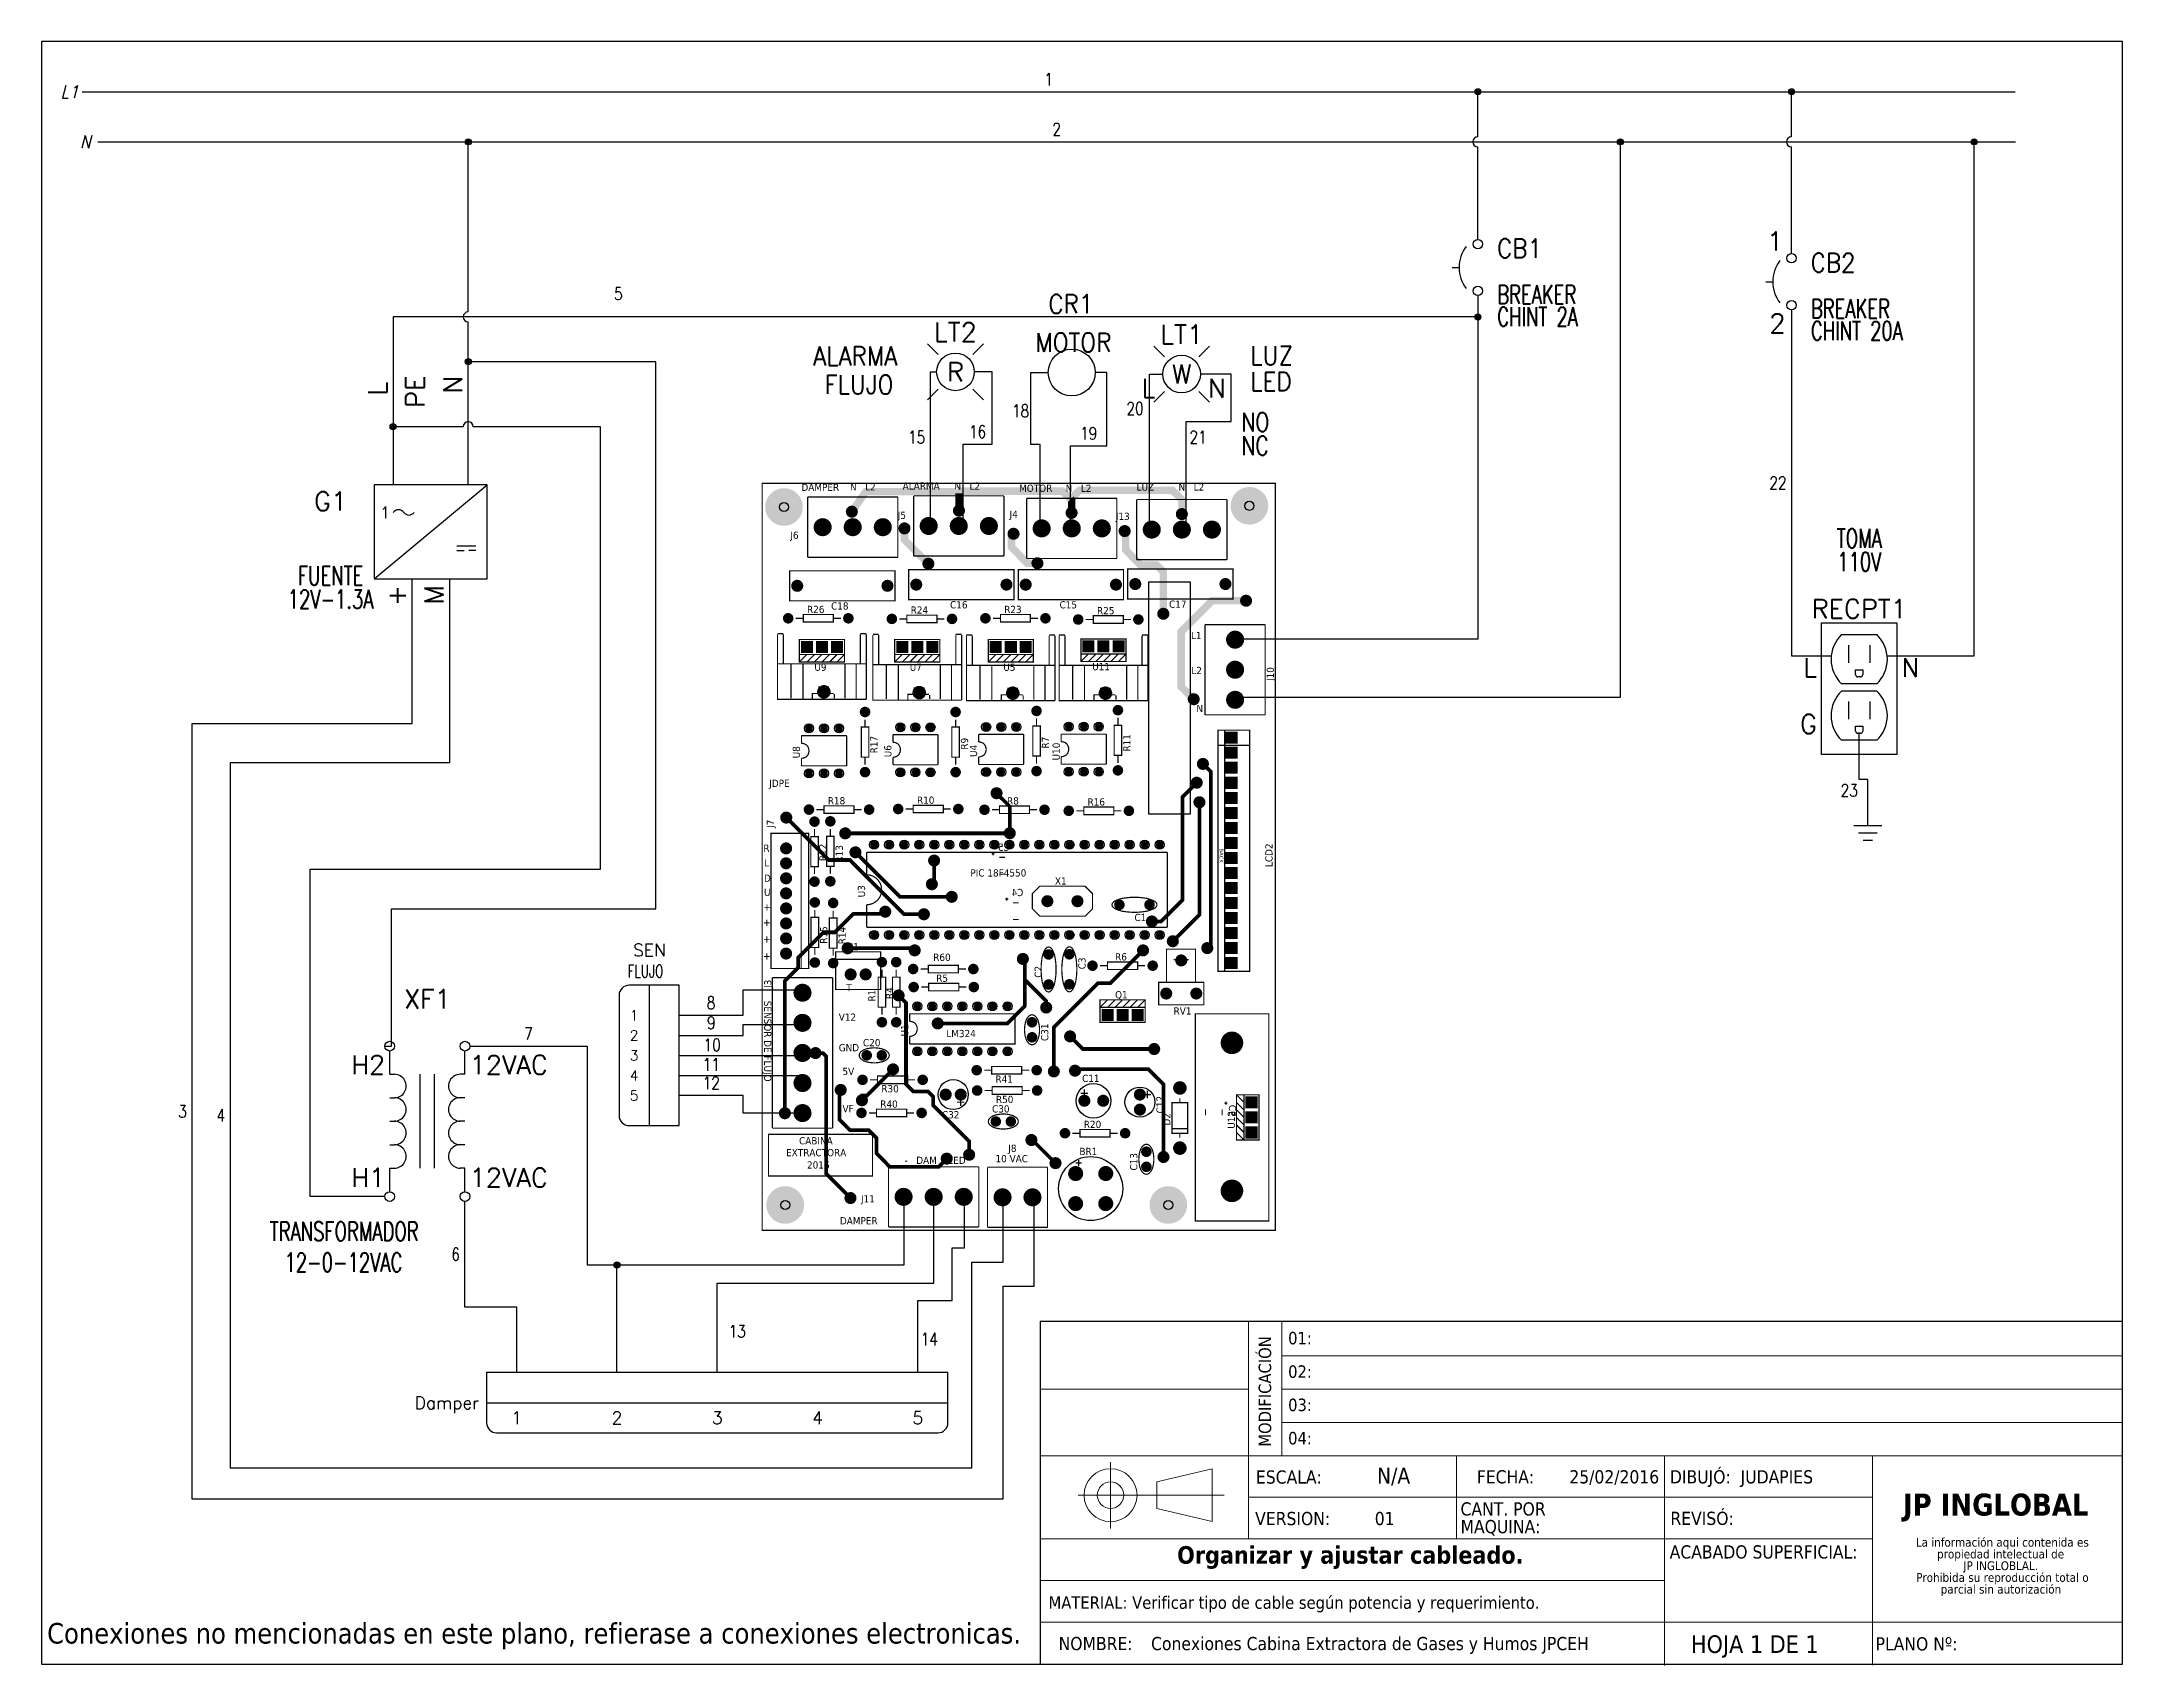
# Model space of a CAD drawing. Header units: millimetres. Extents: x 132.2 to 153, y 110.3 to 126.5.
import ezdxf
from ezdxf.enums import TextEntityAlignment as Align

# ---------------------------------------------------------------- set-up
doc = ezdxf.new("R2010")
doc.units = ezdxf.units.MM
for name, pattern in [('CENTERX2', [20.32, 12.7, -2.54, 2.54, -2.54]), ('DOT2', [0.635, 0, -0.635]), ('HIDDEN2', [0.1875, 0.125, -0.0625])]:
    doc.linetypes.add(name, pattern=pattern)
for name, color, linetype in [('12632256', 7, 'Continuous'), ('CONTORNO', 179, 'Continuous'), ('MISC', 7, 'Continuous'), ('SYMS', 7, 'Continuous'), ('TAGS', 250, 'Continuous'), ('WIRES', 7, 'Continuous')]:
    doc.layers.add(name, color=color, linetype=linetype)
for name, color, linetype, true_color in [('DESC', 7, 'Continuous', 0x000000), ('TERMS', 7, 'Continuous', 0x000000), ('WIRENO', 7, 'Continuous', 0x000000)]:
    doc.layers.add(name, color=color, linetype=linetype, true_color=true_color)
doc.styles.add('SLDTEXTSTYLE0', font='tahoma.ttf')
doc.styles.add('SLDTEXTSTYLE1', font='')
doc.styles.get("Standard").update_dxf_attribs({"font": 'tahoma.ttf'})
doc.styles.add('WD', font='romans.shx')
doc.styles.add('WD_IEC', font='isocp2.shx', dxfattribs={"width": 0.9, "height": 4})
doc.styles.get('SLDTEXTSTYLE1').set_extended_font_data('Tahoma', bold=True)

msp = doc.modelspace()

# ---------------------------------------------------------------- texts
at = {"color": 7, "linetype": 'Continuous', "lineweight": 0, "insert": (144.374, 112.507), "char_height": 0.1245, "attachment_point": 1, "rotation": 90, "style": 'SLDTEXTSTYLE0'}
msp.add_mtext('MODIFICACIÓN', dxfattribs=at)
at = {"color": 7, "linetype": 'Continuous', "lineweight": 0, "attachment_point": 1, "style": 'SLDTEXTSTYLE0'}
for s, insert, char_height in [('01:', (144.668, 113.652), 0.1245), ('02:', (144.668, 113.318), 0.1245), ('03:', (144.668, 112.986), 0.1245), ('04:', (144.668, 112.654), 0.1245), ('ESCALA:', (144.347, 112.27), 0.1318), ('\\pi-0.39529,l0.52705,t1.0541;FECHA:^I25/02/2016', (146.418, 112.272), 0.13176), ('VERSION:         01', (144.339, 111.856), 0.13176), ('REVISÓ:', (148.48, 111.858), 0.1318), ('MATERIAL: Verificar tipo de cable según potencia y requerimiento.', (142.279, 111.014), 0.1245), ('\\pi-0.39529,l0.52705,t1.0541;NOMBRE:^IConexiones Cabina Extractora de Gases y Humos JPCEH', (142.247, 110.609), 0.13176), ('HOJA 1 DE 1', (148.685, 110.625), 0.17568), ('PLANO Nº:', (150.526, 110.606), 0.1318)]:
    msp.add_mtext(s, dxfattribs=dict(at, insert=insert, char_height=char_height))
at = {"insert": (132.292, 110.748), "char_height": 0.20496, "attachment_point": 1}
msp.add_mtext_dynamic_manual_height_columns('Conexiones no mencionadas en este plano, refierase a conexiones electronicas.', width=9.9151, gutter_width=12.347, heights=[0], dxfattribs=at)
at = {"layer": 'CONTORNO', "color": 7}
for s, insert, char_height, attachment_point, style in [('N/A', (145.72, 112.297), 0.1581, 2, 'SLDTEXTSTYLE0'), ('DIBUJÓ:  JUDAPIES', (148.475, 112.272), 0.13176, 1, 'SLDTEXTSTYLE0'), ('Organizar y ajustar cableado.', (145.288, 111.515), 0.17568, 2, 'SLDTEXTSTYLE1'), ('ACABADO SUPERFICIAL:', (148.473, 111.523), 0.13176, 1, 'SLDTEXTSTYLE0')]:
    msp.add_mtext(s, dxfattribs=dict(at, insert=insert, char_height=char_height, attachment_point=attachment_point, style=style))
at = {"layer": 'CONTORNO', "insert": (150.799, 112.039), "char_height": 0.2196, "attachment_point": 1, "style": 'SLDTEXTSTYLE1'}
msp.add_mtext('JP INGLOBAL', dxfattribs=at)

# ---------------------------------------------------------------- blocks, each defined once
blk = doc.blocks.new('SW_NOTE_2')
at = {"layer": 'CONTORNO', "color": 0, "char_height": 1.0583, "attachment_point": 2, "style": 'SLDTEXTSTYLE0'}
for s, insert in [('La información aqui contenida es ', (10.29, 1.34)), ('propiedad intelectual de', (10.08, -0.07)), ('JP INGLOBLAL.', (10.1, -1.48)), ('Prohibida su reproducción total o ', (10.3, -2.89)), ('parcial sin autorización', (10.12, -4.3))]:
    blk.add_mtext(s, dxfattribs=dict(at, insert=insert))
blk = doc.blocks.new('SW_NOTE_4')
at = {"color": 0, "linetype": 'Continuous', "lineweight": 0, "char_height": 1.587, "attachment_point": 1, "style": 'SLDTEXTSTYLE0'}
for s, insert in [('CANT. POR ', (0, 2.02)), ('MAQUINA:', (0, -0.1))]:
    blk.add_mtext(s, dxfattribs=dict(at, insert=insert))
blk = doc.blocks.new('HT0_LGENERIC')
at = {"style": 'WD', "oblique": 15, "width": 0.9}
blk.add_attdef('COLOR', text='', height=0.125, dxfattribs=at).set_placement((0, 0), align=Align.MIDDLE_CENTER)
at = {"color": 7, "style": 'WD'}
for tag, p in [('X4_TINY_DOT_DONT_REMOVE', (-0.125, 0)), ('X1_TINY_DOT_DONT_REMOVE', (0.125, 0))]:
    blk.add_attdef(tag, p, '', height=0.0001, dxfattribs=at)
at = {"style": 'WD', "flags": 1}
for tag, p in [('X4TERM01', (-0.125, 0)), ('X1TERM01', (0.125, 0))]:
    blk.add_attdef(tag, p, '', height=0.01, dxfattribs=at)
blk = doc.blocks.new('HLT1W')
for p, q in [((-0.115, 0.115), (-0.186, 0.186)), ((0.115, 0.115), (0.186, 0.186)), ((-0.115, -0.115), (-0.186, -0.186)), ((0.115, -0.115), (0.186, -0.186))]:
    blk.add_line(p, q)
blk.add_circle((0, 0), 0.125)
at = {"style": 'WD', "width": 0.7}
for tag, p in [('INST', (0.006, 0.528)), ('LOC', (0.006, 0.359))]:
    blk.add_attdef(tag, text='', height=0.125, dxfattribs=at).set_placement(p, align=Align.CENTER)
at = {"style": 'WD'}
blk.add_attdef('TAG1', text='', height=0.125, dxfattribs=at).set_placement((0, 0.202), align=Align.CENTER)
at = {"style": 'WD', "flags": 9}
blk.add_attdef('FAMILY', text='', height=0.01, dxfattribs=at).set_placement((-0.005, 0.161), align=Align.CENTER)
at = {"linetype": 'Continuous', "style": 'WD', "flags": 1}
for tag, p in [('CAT', (0, 0.14)), ('MFG', (0, 0.121))]:
    blk.add_attdef(tag, text='', height=0.01, dxfattribs=at).set_placement(p, align=Align.MIDDLE)
at = {"style": 'WD'}
blk.add_attdef('COLOR', text='', height=0.125, dxfattribs=at).set_placement((0, 0), align=Align.MIDDLE)
at = {"style": 'WD', "flags": 1}
for tag, p in [('X4TERM01', (-0.125, 0)), ('X1TERM02', (0.125, 0))]:
    blk.add_attdef(tag, p, '', height=0.0125, dxfattribs=at)
at = {"linetype": 'Continuous', "style": 'WD', "flags": 9}
blk.add_attdef('ASSYCODE', text='', height=0.01, dxfattribs=at).set_placement((-0.001, 0.096), align=Align.CENTER)
at = {"style": 'WD'}
for tag, p, width in [('DESC1', (1.125, 0), 0.9), ('WDTAGALT', (1.125, -0.312), 0.7)]:
    blk.add_attdef(tag, p, '', height=0.125, dxfattribs=dict(at, width=width))
at = {"linetype": 'Continuous', "style": 'WD', "flags": 8}
blk.add_attdef('TERM01', text='', height=0.125, dxfattribs=at).set_placement((-0.175, -0.031), align=Align.TOP_RIGHT)
blk.add_attdef('TERM02', text='', height=0.125, dxfattribs=at).set_placement((0.175, -0.031), align=Align.TOP_LEFT)
at = {"style": 'WD', "width": 0.9}
blk.add_attdef('DESC2', text='', height=0.125, dxfattribs=at).set_placement((1.125, -0.031), align=Align.TOP_LEFT)
blk = doc.blocks.new('HCN1RDUP')
for p, q in [((-0.25, 0.219), (0.25, 0.219)), ((-0.25, -0.656), (-0.25, 0.219)), ((0.117, 0.14), (-0.117, 0.14)), ((0.25, 0.219), (0.25, -0.656)), ((-0.071, 0.071), (-0.071, -0.046)), ((0.07, 0.071), (0.07, -0.046)), ((-0.024, -0.093), (0.023, -0.093)), ((-0.024, -0.125), (-0.024, -0.093)), ((0.023, -0.093), (0.023, -0.125)), ((0.117, -0.187), (-0.117, -0.187)), ((0.117, -0.235), (-0.117, -0.235)), ((0.008, -0.14), (-0.009, -0.14)), ((-0.071, -0.304), (-0.071, -0.421)), ((0.07, -0.304), (0.07, -0.421)), ((-0.024, -0.468), (0.023, -0.468)), ((-0.024, -0.5), (-0.024, -0.468)), ((0.008, -0.515), (-0.009, -0.515)), ((0.023, -0.468), (0.023, -0.5)), ((0.25, -0.656), (-0.25, -0.656)), ((0.117, -0.562), (-0.117, -0.562))]:
    blk.add_line(p, q)
for centre, radius, start, end in [((0.039, -0.023), 0.226, 133.6028, 226.3972), ((-0.039, -0.023), 0.226, 313.6028, 46.3972), ((-0.009, -0.125), 0.015, 180, 270), ((0.008, -0.125), 0.015, 270, 0), ((0.039, -0.398), 0.226, 133.6028, 226.3972), ((-0.039, -0.398), 0.226, 313.6028, 46.3972), ((-0.009, -0.5), 0.015, 180, 270), ((0.008, -0.5), 0.015, 270, 0)]:
    blk.add_arc(centre, radius, start, end)
at = {"style": 'WD'}
for tag, width, p in [('INST', 0.7, (0, 1.045)), ('LOC', 0.7, (0, 0.875)), ('DESC1', 0.7, (0, 0.719)), ('DESC2', 0.7, (0, 0.562)), ('RATING1', 0.9, (0, 0.406))]:
    blk.add_attdef(tag, text='', height=0.125, dxfattribs=dict(at, width=width)).set_placement(p, align=Align.CENTER)
blk.add_attdef('TAG1', text='', height=0.125, dxfattribs=at).set_placement((0, 0.25), align=Align.CENTER)
for tag, p, height, flags in [('FAMILY', (0.205, 0.152), 0.01, 9), ('X4TERM01', (-0.188, 0), 0.0125, 1), ('X1TERM02', (0.188, 0), 0.0125, 1), ('X8TERM03', (0, -0.14), 0.0125, 1), ('X4TERM04', (-0.188, -0.375), 0.0125, 1), ('X1TERM05', (0.188, -0.375), 0.0125, 1), ('X8TERM06', (0, -0.515), 0.0125, 1)]:
    blk.add_attdef(tag, p, '', height=height, dxfattribs=dict(at, flags=flags))
at = {"linetype": 'Continuous', "style": 'WD', "flags": 9}
for tag, p in [('ASSYCODE', (0.23, 0.071)), ('MFG', (0.228, 0.089)), ('CAT', (0.23, 0.108))]:
    blk.add_attdef(tag, text='', height=0.01, dxfattribs=at).set_placement(p, align=Align.CENTER)
at = {"linetype": 'Continuous', "style": 'WD', "flags": 8}
for tag, p in [('TERM01', (-0.281, -0.016)), ('TERM04', (-0.281, -0.391))]:
    blk.add_attdef(tag, text='', height=0.125, dxfattribs=at).set_placement(p, align=Align.TOP_RIGHT)
for tag, p in [('TERM02', (0.281, -0.016)), ('TERM05', (0.281, -0.391)), ('TERM06', (0.08, -0.587))]:
    blk.add_attdef(tag, text='', height=0.125, dxfattribs=at).set_placement(p, align=Align.TOP_LEFT)
blk = doc.blocks.new('VCB1')
at = {"linetype": 'HIDDEN2'}
blk.add_line((-0.171, 0), (-0.125, 0), dxfattribs=at)
for centre in [(0, 0.156), (0, -0.156)]:
    blk.add_circle(centre, 0.0312)
blk.add_arc((0.109, 0), 0.234, 143.1301, 216.8699)
at = {"style": 'WD'}
for tag, p, width in [('INST', (0.219, 0.388), 0.7), ('LOC', (0.219, 0.219), 0.7), ('TAG1', (0.127, 0.064), 0.9), ('XREF', (0.129, -0.09), 0.7), ('DESC1', (0.129, -0.242), 0.7), ('DESC2', (0.129, -0.389), 0.7)]:
    blk.add_attdef(tag, p, '', height=0.125, dxfattribs=dict(at, width=width))
at = {"linetype": 'Continuous', "style": 'WD'}
for tag, height, flags, p in [('TERM01', 0.125, 8, (-0.055, 0.207)), ('MFG', 0.01, 9, (-0.142, -0.088)), ('CAT', 0.01, 9, (-0.142, -0.073))]:
    blk.add_attdef(tag, text='', height=height, dxfattribs=dict(at, flags=flags)).set_placement(p, align=Align.RIGHT)
at = {"style": 'WD', "width": 0.7}
blk.add_attdef('RATING1', text='', height=0.125, dxfattribs=at).set_placement((-0.188, 0.062), align=Align.RIGHT)
at = {"color": 7, "style": 'WD', "flags": 1}
for tag, p in [('X2TERM01', (0, 0.188)), ('X8TERM02', (0, -0.188))]:
    blk.add_attdef(tag, p, '', height=0.0125, dxfattribs=at)
at = {"color": 7, "style": 'WD'}
for tag, p in [('X4LINK', (-0.25, 0)), ('X1LINK', (0, 0))]:
    blk.add_attdef(tag, p, '', height=0.01, dxfattribs=at)
at = {"linetype": 'Continuous', "style": 'WD', "flags": 9}
blk.add_attdef('ASSYCODE', text='', height=0.01, dxfattribs=at).set_placement((-0.153, -0.106), align=Align.CENTER)
at = {"style": 'WD', "flags": 9}
for tag, p in [('CONTACT', (-0.129, -0.129)), ('FAMILY', (-0.142, -0.036))]:
    blk.add_attdef(tag, text='', height=0.01, dxfattribs=at).set_placement(p, align=Align.RIGHT)
at = {"linetype": 'Continuous', "style": 'WD', "flags": 8}
blk.add_attdef('TERM02', text='', height=0.125, dxfattribs=at).set_placement((-0.041, -0.213), align=Align.TOP_RIGHT)
blk = doc.blocks.new('VCN1_1PJ_17CD')
at = {"layer": 'SYMS'}
for p, q in [((-0.3, 0.3), (-0.3, -0.2)), ((4.3, 0.3), (-0.3, 0.3)), ((4.3, -0.2), (4.3, 0.3)), ((-0.3, 0), (4.3, 0)), ((-0.2, -0.3), (4.2, -0.3))]:
    blk.add_line(p, q, dxfattribs=at)
for centre, start, end in [((-0.2, -0.2), 180, 270), ((4.2, -0.2), 270, 0)]:
    blk.add_arc(centre, 0.1, start, end, dxfattribs=at)
at = {"style": 'WD', "flags": 1}
blk.add_attdef('WD_JUMPERS', (0, 0), '', height=0.01, dxfattribs=at)
at = {"layer": 'SYMS', "linetype": 'Continuous', "style": 'WD', "flags": 8}
for tag, p in [('TERMDESC01J', (-0.05, 0.4)), ('TERMDESC02J', (0.95, 0.4)), ('TERMDESC03J', (1.95, 0.4)), ('TERMDESC04J', (2.95, 0.4)), ('TERMDESC05J', (3.95, 0.4))]:
    blk.add_attdef(tag, p, '', height=0.1, rotation=90, dxfattribs=at)
for tag, p in [('X2WIRE01J', (0.05, 0.4)), ('X2WIRE02J', (1.05, 0.4)), ('X2WIRE03J', (2.05, 0.4)), ('X2WIRE04J', (3.05, 0.4)), ('X2WIRE05J', (4.05, 0.4))]:
    blk.add_attdef(tag, text='', height=0.1, rotation=90, dxfattribs=at).set_placement(p, align=Align.TOP_LEFT)
at = {"layer": 'SYMS', "style": 'WD', "width": 0.7}
for tag, p in [('INST', (-0.381, 0.812)), ('LOC', (-0.381, 0.643)), ('DESC1', (-0.375, 0.469)), ('DESC2', (-0.375, 0.287)), ('DESC3', (-0.375, 0.112)), ('XREF', (-0.375, -0.237))]:
    blk.add_attdef(tag, text='', height=0.125, dxfattribs=at).set_placement(p, align=Align.RIGHT)
at = {"layer": 'SYMS', "style": 'WD'}
for tag, p, flags in [('ACE_FLAG', (-0.207, 0.434), 9), ('FAMILY', (-0.194, 0.407), 9), ('X2TERM01J', (0, 0.3), 1), ('X2TERM02J', (1, 0.3), 1), ('X2TERM03J', (2, 0.3), 1), ('X2TERM04J', (3, 0.3), 1), ('X2TERM05J', (4, 0.3), 1), ('GENDER', (0.109, 0.08), 9), ('WDBLKNAM', (0.175, 0.125), 9), ('X1LINK', (4.375, 0), 1), ('X8TERM01P', (0, -0.3), 1), ('X8TERM02P', (1, -0.3), 1), ('X8TERM03P', (2, -0.3), 1), ('X8TERM04P', (3, -0.3), 1), ('X8TERM05P', (4, -0.3), 1)]:
    blk.add_attdef(tag, p, '', height=0.01, dxfattribs=dict(at, flags=flags))
at = {"layer": 'SYMS', "linetype": 'Continuous', "style": 'WD'}
for tag, flags, p in [('TERM01J', 9, (0, 0.15)), ('TERM02J', 9, (1, 0.15)), ('TERM03J', 9, (2, 0.15)), ('TERM04J', 9, (3, 0.15)), ('TERM05J', 9, (4, 0.15)), ('TERM01P', 8, (0, -0.15)), ('TERM02P', 8, (1, -0.15)), ('TERM03P', 8, (2, -0.15)), ('TERM04P', 8, (3, -0.15)), ('TERM05P', 8, (4, -0.15))]:
    blk.add_attdef(tag, text='', height=0.125, dxfattribs=dict(at, flags=flags)).set_placement(p, align=Align.MIDDLE_CENTER)
at = {"layer": 'SYMS', "linetype": 'Continuous', "style": 'WD', "flags": 9}
for tag, p in [('ASSYCODE', (-0.188, 0.312)), ('MFG', (-0.171, 0.344)), ('CAT', (-0.169, 0.363))]:
    blk.add_attdef(tag, text='', height=0.01, dxfattribs=at).set_placement(p, align=Align.CENTER)
at = {"layer": 'SYMS', "color": 7, "style": 'WD'}
for tag, p in [('X2_TINY_DOT_DONT_REMOVE_01J', (0, 0.3)), ('X2_TINY_DOT_DONT_REMOVE_02J', (1, 0.3)), ('X2_TINY_DOT_DONT_REMOVE_03J', (2, 0.3)), ('X2_TINY_DOT_DONT_REMOVE_04J', (3, 0.3)), ('X2_TINY_DOT_DONT_REMOVE_05J', (4, 0.3)), ('X8_TINY_DOT_DONT_REMOVE_01P', (0, -0.3)), ('X8_TINY_DOT_DONT_REMOVE_02P', (1, -0.3)), ('X8_TINY_DOT_DONT_REMOVE_03P', (2, -0.3)), ('X8_TINY_DOT_DONT_REMOVE_04P', (3, -0.3)), ('X8_TINY_DOT_DONT_REMOVE_05P', (4, -0.3))]:
    blk.add_attdef(tag, p, '', height=0.0001, dxfattribs=at)
at = {"layer": 'SYMS', "style": 'WD'}
blk.add_attdef('TAG1', text='', height=0.125, dxfattribs=at).set_placement((-0.375, -0.062), align=Align.RIGHT)
at = {"layer": 'SYMS', "linetype": 'Continuous', "style": 'WD', "flags": 8}
for tag, p in [('TERMDESC01P', (-0.05, -0.4)), ('TERMDESC02P', (0.95, -0.4)), ('TERMDESC03P', (1.95, -0.4)), ('TERMDESC04P', (2.95, -0.4)), ('TERMDESC05P', (3.95, -0.4))]:
    blk.add_attdef(tag, text='', height=0.1, rotation=90, dxfattribs=at).set_placement(p, align=Align.RIGHT)
for tag, p in [('X8WIRE01P', (0.05, -0.4)), ('X8WIRE02P', (1.05, -0.4)), ('X8WIRE03P', (2.05, -0.4)), ('X8WIRE04P', (3.05, -0.4)), ('X8WIRE05P', (4.05, -0.4))]:
    blk.add_attdef(tag, text='', height=0.1, rotation=90, dxfattribs=at).set_placement(p, align=Align.TOP_RIGHT)
blk = doc.blocks.new('HLT1R')
for p, q in [((-0.115, 0.115), (-0.186, 0.186)), ((0.115, 0.115), (0.186, 0.186)), ((-0.115, -0.115), (-0.186, -0.186)), ((0.115, -0.115), (0.186, -0.186))]:
    blk.add_line(p, q)
blk.add_circle((0, 0), 0.125)
at = {"style": 'WD', "width": 0.7}
for tag, p in [('INST', (0.006, 0.528)), ('LOC', (0.006, 0.359))]:
    blk.add_attdef(tag, text='', height=0.125, dxfattribs=at).set_placement(p, align=Align.CENTER)
at = {"style": 'WD'}
blk.add_attdef('TAG1', text='', height=0.125, dxfattribs=at).set_placement((0, 0.202), align=Align.CENTER)
at = {"style": 'WD', "flags": 9}
blk.add_attdef('FAMILY', text='', height=0.01, dxfattribs=at).set_placement((-0.005, 0.161), align=Align.CENTER)
at = {"linetype": 'Continuous', "style": 'WD', "flags": 1}
for tag, p in [('CAT', (0, 0.14)), ('MFG', (0, 0.121))]:
    blk.add_attdef(tag, text='', height=0.01, dxfattribs=at).set_placement(p, align=Align.MIDDLE)
at = {"style": 'WD'}
blk.add_attdef('COLOR', text='', height=0.125, dxfattribs=at).set_placement((0, 0), align=Align.MIDDLE)
at = {"style": 'WD', "flags": 1}
for tag, p in [('X4TERM01', (-0.125, 0)), ('X1TERM02', (0.125, 0))]:
    blk.add_attdef(tag, p, '', height=0.0125, dxfattribs=at)
at = {"linetype": 'Continuous', "style": 'WD', "flags": 9}
blk.add_attdef('ASSYCODE', text='', height=0.01, dxfattribs=at).set_placement((-0.003, 0.098), align=Align.CENTER)
at = {"style": 'WD'}
for tag, p, width in [('DESC1', (1.125, 0), 0.9), ('WDTAGALT', (1.125, -0.312), 0.7)]:
    blk.add_attdef(tag, p, '', height=0.125, dxfattribs=dict(at, width=width))
at = {"linetype": 'Continuous', "style": 'WD', "flags": 8}
blk.add_attdef('TERM01', text='', height=0.125, dxfattribs=at).set_placement((-0.175, -0.031), align=Align.TOP_RIGHT)
blk.add_attdef('TERM02', text='', height=0.125, dxfattribs=at).set_placement((0.175, -0.031), align=Align.TOP_LEFT)
at = {"style": 'WD', "width": 0.9}
blk.add_attdef('DESC2', text='', height=0.125, dxfattribs=at).set_placement((1.125, -0.031), align=Align.TOP_LEFT)
blk = doc.blocks.new('HCN1_1PJ_1CFE')
at = {"layer": 'SYMS'}
for p, q in [((0.3, 0.3), (-0.2, 0.3)), ((0, 0.3), (0, -1.1)), ((0.3, -1.1), (0.3, 0.3)), ((-0.3, 0.2), (-0.3, -1)), ((-0.2, -1.1), (0.3, -1.1))]:
    blk.add_line(p, q, dxfattribs=at)
for centre, start, end in [((-0.2, 0.2), 90, 180), ((-0.2, -1), 180, 270)]:
    blk.add_arc(centre, 0.1, start, end, dxfattribs=at)
at = {"style": 'WD', "flags": 1}
blk.add_attdef('WD_JUMPERS', (0, 0), '', height=0.01, dxfattribs=at)
at = {"layer": 'SYMS', "style": 'WD', "width": 0.7}
for tag, p in [('INST', (-0.006, 1.25)), ('LOC', (-0.006, 1.08)), ('DESC1', (0, 0.906)), ('DESC2', (0, 0.725)), ('DESC3', (0, 0.55))]:
    blk.add_attdef(tag, text='', height=0.125, dxfattribs=at).set_placement(p, align=Align.CENTER)
at = {"layer": 'SYMS', "style": 'WD'}
blk.add_attdef('TAG1', text='', height=0.125, dxfattribs=at).set_placement((0, 0.375), align=Align.CENTER)
at = {"layer": 'SYMS', "style": 'WD', "width": 0.8}
blk.add_attdef('XREF', (1, 0.375), '', height=0.125, dxfattribs=at)
at = {"layer": 'SYMS', "linetype": 'Continuous', "style": 'WD', "flags": 8}
for tag, p in [('TERMDESC01P', (-0.4, 0.05)), ('TERMDESC02P', (-0.4, -0.15)), ('TERMDESC03P', (-0.4, -0.35)), ('TERMDESC04P', (-0.4, -0.55)), ('TERMDESC05P', (-0.4, -0.75))]:
    blk.add_attdef(tag, text='', height=0.1, dxfattribs=at).set_placement(p, align=Align.RIGHT)
at = {"layer": 'SYMS', "linetype": 'Continuous', "style": 'WD'}
for tag, flags, p in [('TERM01P', 8, (-0.15, 0)), ('TERM01J', 9, (0.15, 0)), ('TERM02P', 8, (-0.15, -0.2)), ('TERM02J', 9, (0.15, -0.2)), ('TERM03P', 8, (-0.15, -0.4)), ('TERM03J', 9, (0.15, -0.4)), ('TERM04P', 8, (-0.15, -0.6)), ('TERM04J', 9, (0.15, -0.6)), ('TERM05P', 8, (-0.15, -0.8)), ('TERM05J', 9, (0.15, -0.8))]:
    blk.add_attdef(tag, text='', height=0.1, dxfattribs=dict(at, flags=flags)).set_placement(p, align=Align.MIDDLE_CENTER)
at = {"layer": 'SYMS', "color": 7, "style": 'WD'}
for tag, p in [('X4_TINY_DOT_DONT_REMOVE_01P', (-0.3, 0)), ('X1_TINY_DOT_DONT_REMOVE_01J', (0.3, 0)), ('X4_TINY_DOT_DONT_REMOVE_02P', (-0.3, -0.2)), ('X1_TINY_DOT_DONT_REMOVE_02J', (0.3, -0.2)), ('X4_TINY_DOT_DONT_REMOVE_03P', (-0.3, -0.4)), ('X1_TINY_DOT_DONT_REMOVE_03J', (0.3, -0.4)), ('X4_TINY_DOT_DONT_REMOVE_04P', (-0.3, -0.6)), ('X1_TINY_DOT_DONT_REMOVE_04J', (0.3, -0.6)), ('X4_TINY_DOT_DONT_REMOVE_05P', (-0.3, -0.8)), ('X1_TINY_DOT_DONT_REMOVE_05J', (0.3, -0.8))]:
    blk.add_attdef(tag, p, '', height=0.0001, dxfattribs=at)
at = {"layer": 'SYMS', "style": 'WD'}
for tag, p, flags in [('X4TERM01P', (-0.3, 0), 1), ('ACE_FLAG', (0.048, 0.134), 9), ('FAMILY', (0.048, 0.121), 9), ('GENDER', (0.109, 0.08), 9), ('WDBLKNAM', (0.175, 0.125), 9), ('X1TERM01J', (0.3, 0), 1), ('X4TERM02P', (-0.3, -0.2), 1), ('X1TERM02J', (0.3, -0.2), 1), ('X4TERM03P', (-0.3, -0.4), 1), ('X1TERM03J', (0.3, -0.4), 1), ('X4TERM04P', (-0.3, -0.6), 1), ('X1TERM04J', (0.3, -0.6), 1), ('X4TERM05P', (-0.3, -0.8), 1), ('X1TERM05J', (0.3, -0.8), 1), ('X8LINK', (0, -1.175), 1)]:
    blk.add_attdef(tag, p, '', height=0.01, dxfattribs=dict(at, flags=flags))
at = {"layer": 'SYMS', "linetype": 'Continuous', "style": 'WD', "flags": 9}
for tag, p in [('ASSYCODE', (0.046, 0.065)), ('MFG', (0.051, 0.078)), ('CAT', (0.052, 0.098))]:
    blk.add_attdef(tag, text='', height=0.01, dxfattribs=at).set_placement(p, align=Align.CENTER)
at = {"layer": 'SYMS', "linetype": 'Continuous', "style": 'WD', "flags": 8}
for tag, p in [('TERMDESC01J', (0.4, 0.05)), ('TERMDESC02J', (0.4, -0.15)), ('TERMDESC03J', (0.4, -0.35)), ('TERMDESC04J', (0.4, -0.55)), ('TERMDESC05J', (0.4, -0.75))]:
    blk.add_attdef(tag, p, '', height=0.1, dxfattribs=at)
for tag, p in [('X4WIRE01P', (-0.4, -0.05)), ('X4WIRE02P', (-0.4, -0.25)), ('X4WIRE03P', (-0.4, -0.45)), ('X4WIRE04P', (-0.4, -0.65)), ('X4WIRE05P', (-0.4, -0.85))]:
    blk.add_attdef(tag, text='', height=0.1, dxfattribs=at).set_placement(p, align=Align.TOP_RIGHT)
for tag, p in [('X1WIRE01J', (0.4, -0.05)), ('X1WIRE02J', (0.4, -0.25)), ('X1WIRE03J', (0.4, -0.45)), ('X1WIRE04J', (0.4, -0.65)), ('X1WIRE05J', (0.4, -0.85))]:
    blk.add_attdef(tag, text='', height=0.1, dxfattribs=at).set_placement(p, align=Align.TOP_LEFT)
blk = doc.blocks.new('WD_WNH')
at = {"linetype": 'Continuous', "style": 'WD', "width": 0.8}
blk.add_attdef('WIRENO', text='', height=0.125, dxfattribs=at).set_placement((0, 0.062), align=Align.CENTER)
at = {"style": 'WD', "flags": 1}
for tag, p in [('W01USER', (0, 0.078)), ('W02USER', (0, 0.07)), ('W03USER', (0, 0.062)), ('W04USER', (0, 0.055)), ('W05USER', (0, 0.047)), ('W06USER', (0, 0.039)), ('W07USER', (0, 0.031)), ('W08USER', (0, 0.023)), ('W09USER', (0, 0.016)), ('W10USER', (0, 0.008))]:
    blk.add_attdef(tag, text='', height=0.005, dxfattribs=at).set_placement(p, align=Align.CENTER)
blk = doc.blocks.new('EPAD')
at = {"const_width": 0.5}
blk.add_lwpolyline([(-0.25, 0, 1), (0.25, 0, 1)], format="xyb", close=True, dxfattribs=at)
blk = doc.blocks.new('RPAD')
blk.add_trace([(-0.5, -0.5), (-0.5, 0.5), (0.5, -0.5), (0.5, 0.5)])
blk = doc.blocks.new('Tarjeta')
for points, const_width in [([(147.37, 115.028), (150.782, 115.028), (150.782, 119.996), (147.37, 119.996), (147.37, 115.028)], 0.008), ([(149.421, 119.891), (149.368, 119.944), (148.689, 119.944), (148.679, 119.935), (148.679, 119.929), (148.668, 119.94), (148.059, 119.94), (147.966, 119.807)], 0.05), ([(148.678, 119.814), (148.679, 119.929)], 0.05), ([(149.421, 119.891), (149.48, 119.949), (150.098, 119.949), (150.161, 119.886), (150.161, 119.805), (150.16, 119.791)], 0.05), ([(147.672, 119.904), (147.672, 119.504)], 0.008), ([(148.272, 119.904), (147.672, 119.904)], 0.008), ([(148.272, 119.904), (148.272, 119.504)], 0.008), ([(148.377, 119.912), (148.377, 119.512)], 0.008), ([(148.977, 119.912), (148.377, 119.912)], 0.008), ([(148.977, 119.912), (148.977, 119.512)], 0.008), ([(149.128, 119.896), (149.128, 119.496)], 0.008), ([(149.728, 119.896), (149.128, 119.896)], 0.008), ([(149.427, 119.799), (149.427, 119.885), (149.421, 119.891)], 0.05), ([(149.728, 119.896), (149.728, 119.496)], 0.008), ([(149.86, 119.888), (149.86, 119.488)], 0.008), ([(150.46, 119.888), (149.86, 119.888)], 0.008), ([(150.46, 119.888), (150.46, 119.488)], 0.008), ([(148.475, 119.461), (148.316, 119.62), (148.316, 119.696)], 0.05), ([(149.2, 119.464), (149.134, 119.464), (149.028, 119.571), (149.028, 119.648), (149.041, 119.66)], 0.05), ([(150.037, 119.128), (150.037, 119.407), (149.991, 119.452), (149.886, 119.452), (149.786, 119.553), (149.786, 119.672), (149.78, 119.678)], 0.05), ([(147.553, 119.214), (148.253, 119.214), (148.253, 119.414), (147.553, 119.414), (147.553, 119.214)], 0.008), ([(147.672, 119.504), (148.272, 119.504)], 0.008), ([(148.344, 119.222), (149.044, 119.222), (149.044, 119.422), (148.344, 119.422), (148.344, 119.222)], 0.008), ([(148.377, 119.512), (148.977, 119.512)], 0.008), ([(149.073, 119.222), (149.772, 119.222), (149.772, 119.422), (149.073, 119.422), (149.073, 119.222)], 0.008), ([(149.128, 119.496), (149.728, 119.496)], 0.008), ([(149.8, 119.226), (150.5, 119.226), (150.5, 119.426), (149.8, 119.426), (149.8, 119.226)], 0.008), ([(149.86, 119.488), (150.46, 119.488)], 0.008), ([(147.643, 119.073), (147.843, 119.073), (147.843, 119.123), (147.643, 119.123), (147.643, 119.073)], 0.008), ([(148.332, 119.069), (148.532, 119.069), (148.532, 119.119), (148.332, 119.119), (148.332, 119.069)], 0.008), ([(148.954, 119.073), (149.153, 119.073), (149.153, 119.123), (148.954, 119.123), (148.954, 119.073)], 0.008), ([(149.571, 119.065), (149.771, 119.065), (149.771, 119.115), (149.571, 119.115), (149.571, 119.065)], 0.008), ([(150.587, 119.215), (150.362, 119.215), (150.156, 119.009), (150.156, 118.642), (150.239, 118.56)], 0.05), ([(147.511, 118.996), (147.472, 118.996)], 0.008), ([(148.062, 118.559), (147.472, 118.559), (147.472, 118.992)], 0.008), ([(147.511, 118.992), (147.511, 118.795)], 0.008), ([(147.593, 119.098), (147.643, 119.098)], 0.008), ([(147.843, 119.098), (147.893, 119.098)], 0.008), ([(148.062, 118.996), (148.023, 118.996)], 0.008), ([(148.023, 118.992), (148.023, 118.795)], 0.008), ([(148.062, 118.559), (148.062, 118.992)], 0.008), ([(148.145, 118.991), (148.106, 118.991)], 0.008), ([(148.696, 118.554), (148.106, 118.554), (148.106, 118.987)], 0.008), ([(148.145, 118.987), (148.145, 118.79)], 0.008), ([(148.282, 119.094), (148.332, 119.094)], 0.008), ([(148.532, 119.094), (148.582, 119.094)], 0.008), ([(148.696, 118.991), (148.657, 118.991)], 0.008), ([(148.657, 118.987), (148.657, 118.79)], 0.008), ([(148.696, 118.554), (148.696, 118.987)], 0.008), ([(148.767, 118.987), (148.728, 118.987)], 0.008), ([(149.317, 118.55), (148.728, 118.55), (148.728, 118.983)], 0.008), ([(148.767, 118.983), (148.767, 118.786)], 0.008), ([(148.904, 119.098), (148.954, 119.098)], 0.008), ([(149.153, 119.098), (149.203, 119.098)], 0.008), ([(149.317, 118.987), (149.278, 118.987)], 0.008), ([(149.278, 118.983), (149.278, 118.786)], 0.008), ([(149.317, 118.55), (149.317, 118.983)], 0.008), ([(149.383, 118.987), (149.344, 118.987)], 0.008), ([(149.934, 118.55), (149.344, 118.55), (149.344, 118.983)], 0.008), ([(149.383, 118.983), (149.383, 118.786)], 0.008), ([(149.521, 119.09), (149.571, 119.09)], 0.008), ([(149.771, 119.09), (149.821, 119.09)], 0.008), ([(149.934, 118.987), (149.895, 118.987)], 0.008), ([(149.895, 118.983), (149.895, 118.786)], 0.008), ([(149.934, 118.55), (149.934, 118.983)], 0.008), ([(150.714, 119.056), (150.314, 119.056)], 0.008), ([(150.314, 119.056), (150.314, 118.456)], 0.008), ([(150.714, 118.456), (150.714, 119.056)], 0.008), ([(147.617, 118.857), (147.917, 118.857), (147.917, 118.957), (147.617, 118.957), (147.617, 118.857)], 0.008), ([(147.917, 118.857), (147.917, 118.807), (147.617, 118.807), (147.617, 118.857)], 0.008), ([(147.667, 118.857), (147.617, 118.807)], 0.008), ([(147.717, 118.857), (147.667, 118.807)], 0.008), ([(147.767, 118.857), (147.717, 118.807)], 0.008), ([(147.817, 118.857), (147.767, 118.807)], 0.008), ([(147.867, 118.857), (147.817, 118.807)], 0.008), ([(147.917, 118.857), (147.867, 118.807)], 0.008), ([(148.251, 118.857), (148.551, 118.857), (148.551, 118.957), (148.251, 118.957), (148.251, 118.857)], 0.008), ([(148.551, 118.857), (148.551, 118.807), (148.251, 118.807), (148.251, 118.857)], 0.008), ([(148.301, 118.857), (148.251, 118.807)], 0.008), ([(148.351, 118.857), (148.301, 118.807)], 0.008), ([(148.401, 118.857), (148.351, 118.807)], 0.008), ([(148.451, 118.857), (148.401, 118.807)], 0.008), ([(148.501, 118.857), (148.451, 118.807)], 0.008), ([(148.551, 118.857), (148.501, 118.807)], 0.008), ([(148.873, 118.857), (149.172, 118.857), (149.172, 118.957), (148.873, 118.957), (148.873, 118.857)], 0.008), ([(149.172, 118.857), (149.172, 118.807), (148.873, 118.807), (148.873, 118.857)], 0.008), ([(148.923, 118.857), (148.873, 118.807)], 0.008), ([(148.973, 118.857), (148.923, 118.807)], 0.008), ([(149.023, 118.857), (148.973, 118.807)], 0.008), ([(149.073, 118.857), (149.023, 118.807)], 0.008), ([(149.122, 118.857), (149.073, 118.807)], 0.008), ([(149.172, 118.857), (149.122, 118.807)], 0.008), ([(149.489, 118.861), (149.789, 118.861), (149.789, 118.961), (149.489, 118.961), (149.489, 118.861)], 0.008), ([(149.789, 118.861), (149.789, 118.811), (149.489, 118.811), (149.489, 118.861)], 0.008), ([(149.539, 118.861), (149.489, 118.811)], 0.008), ([(149.589, 118.861), (149.539, 118.811)], 0.008), ([(149.639, 118.861), (149.589, 118.811)], 0.008), ([(149.689, 118.861), (149.639, 118.811)], 0.008), ([(149.739, 118.861), (149.689, 118.811)], 0.008), ([(149.789, 118.861), (149.739, 118.811)], 0.008), ([(148.062, 118.795), (147.476, 118.795)], 0.008), ([(147.562, 118.566), (147.562, 118.795)], 0.008), ([(147.641, 118.563), (147.641, 118.795)], 0.008), ([(147.921, 118.566), (147.921, 118.795)], 0.008), ([(147.995, 118.563), (147.995, 118.791)], 0.008), ([(148.696, 118.79), (148.11, 118.79)], 0.008), ([(148.196, 118.561), (148.196, 118.79)], 0.008), ([(148.275, 118.558), (148.275, 118.79)], 0.008), ([(148.555, 118.561), (148.555, 118.79)], 0.008), ([(148.629, 118.558), (148.629, 118.786)], 0.008), ([(149.317, 118.786), (148.732, 118.786)], 0.008), ([(148.818, 118.557), (148.818, 118.786)], 0.008), ([(148.897, 118.554), (148.897, 118.786)], 0.008), ([(149.176, 118.557), (149.176, 118.786)], 0.008), ([(149.25, 118.554), (149.25, 118.782)], 0.008), ([(149.934, 118.786), (149.348, 118.786)], 0.008), ([(149.434, 118.557), (149.434, 118.786)], 0.008), ([(149.513, 118.554), (149.513, 118.786)], 0.008), ([(149.793, 118.557), (149.793, 118.786)], 0.008), ([(149.867, 118.554), (149.867, 118.782)], 0.008), ([(147.846, 118.598), (147.81, 118.598), (147.81, 118.641), (147.747, 118.641), (147.747, 118.602), (147.747, 118.598), (147.704, 118.598)], 0.008), ([(147.704, 118.602), (147.704, 118.563)], 0.008), ([(147.85, 118.566), (147.85, 118.594)], 0.008), ([(148.48, 118.593), (148.444, 118.593), (148.444, 118.636), (148.381, 118.636), (148.381, 118.597), (148.381, 118.593), (148.338, 118.593)], 0.008), ([(148.338, 118.597), (148.338, 118.558)], 0.008), ([(148.484, 118.561), (148.484, 118.589)], 0.008), ([(149.101, 118.589), (149.066, 118.589), (149.066, 118.632), (149.003, 118.632), (149.003, 118.593), (149.003, 118.589), (148.96, 118.589)], 0.008), ([(148.96, 118.593), (148.96, 118.554)], 0.008), ([(149.105, 118.557), (149.105, 118.585)], 0.008), ([(149.718, 118.589), (149.682, 118.589), (149.682, 118.632), (149.619, 118.632), (149.619, 118.593), (149.619, 118.589), (149.576, 118.589)], 0.008), ([(149.576, 118.593), (149.576, 118.554)], 0.008), ([(149.722, 118.557), (149.722, 118.585)], 0.008), ([(148.054, 118.425), (148.054, 118.375)], 0.008), ([(148.656, 118.425), (148.656, 118.375)], 0.008), ([(149.194, 118.432), (149.194, 118.382)], 0.008), ([(149.735, 118.437), (149.735, 118.387)], 0.008), ([(150.714, 118.456), (150.314, 118.456)], 0.008), ([(147.631, 118.267), (147.631, 118.317)], 0.008), ([(147.631, 118.317), (147.931, 118.317)], 0.008), ([(147.931, 118.117), (147.931, 118.317)], 0.008), ([(148.029, 118.175), (148.079, 118.175), (148.079, 118.375), (148.029, 118.375), (148.029, 118.175)], 0.008), ([(148.239, 118.274), (148.239, 118.324)], 0.008), ([(148.239, 118.324), (148.539, 118.324)], 0.008), ([(148.289, 118.224), (148.288, 118.234), (148.285, 118.244), (148.281, 118.252), (148.275, 118.26), (148.268, 118.266), (148.259, 118.27), (148.249, 118.273), (148.239, 118.274)], 0.008), ([(148.539, 118.124), (148.539, 118.324)], 0.008), ([(148.631, 118.175), (148.681, 118.175), (148.681, 118.375), (148.631, 118.375), (148.631, 118.175)], 0.008), ([(148.809, 118.276), (148.809, 118.326)], 0.008), ([(148.809, 118.326), (149.108, 118.326)], 0.008), ([(148.859, 118.226), (148.858, 118.236), (148.855, 118.246), (148.851, 118.254), (148.845, 118.262), (148.838, 118.268), (148.829, 118.272), (148.819, 118.275), (148.809, 118.276)], 0.008), ([(149.108, 118.126), (149.108, 118.326)], 0.008), ([(149.169, 118.182), (149.219, 118.182), (149.219, 118.382), (149.169, 118.382), (149.169, 118.182)], 0.008), ([(149.358, 118.278), (149.358, 118.328)], 0.008), ([(149.358, 118.328), (149.658, 118.328)], 0.008), ([(149.408, 118.228), (149.407, 118.238), (149.404, 118.248), (149.4, 118.256), (149.394, 118.264), (149.387, 118.27), (149.378, 118.274), (149.368, 118.277), (149.358, 118.278)], 0.008), ([(149.658, 118.128), (149.658, 118.328)], 0.008), ([(149.71, 118.187), (149.76, 118.187), (149.76, 118.387), (149.71, 118.387), (149.71, 118.187)], 0.008), ([(150.4, 116.751), (150.611, 116.751), (150.611, 118.354), (150.4, 118.354), (150.4, 116.751)], 0.008), ([(150.444, 118.351), (150.444, 116.754)], 0.008), ([(147.681, 118.217), (147.68, 118.227), (147.677, 118.237), (147.673, 118.245), (147.667, 118.252), (147.66, 118.259), (147.651, 118.263), (147.641, 118.266), (147.631, 118.267)], 0.008), ([(147.681, 118.217), (147.68, 118.207), (147.677, 118.197), (147.673, 118.188), (147.667, 118.181), (147.66, 118.175), (147.651, 118.171), (147.641, 118.168), (147.631, 118.167)], 0.008), ([(147.631, 118.117), (147.631, 118.167)], 0.008), ([(148.054, 118.175), (148.054, 118.125)], 0.008), ([(148.289, 118.224), (148.288, 118.214), (148.285, 118.204), (148.281, 118.195), (148.275, 118.188), (148.268, 118.182), (148.259, 118.178), (148.249, 118.175), (148.239, 118.174)], 0.008), ([(148.239, 118.124), (148.239, 118.174)], 0.008), ([(148.656, 118.175), (148.656, 118.125)], 0.008), ([(148.859, 118.226), (148.858, 118.216), (148.855, 118.206), (148.851, 118.197), (148.845, 118.19), (148.838, 118.184), (148.829, 118.18), (148.819, 118.177), (148.809, 118.176)], 0.008), ([(148.809, 118.126), (148.809, 118.176)], 0.008), ([(149.194, 118.182), (149.194, 118.132)], 0.008), ([(149.408, 118.228), (149.407, 118.218), (149.404, 118.208), (149.4, 118.199), (149.394, 118.192), (149.387, 118.186), (149.378, 118.182), (149.368, 118.179), (149.358, 118.178)], 0.008), ([(149.358, 118.128), (149.358, 118.178)], 0.008), ([(149.735, 118.187), (149.735, 118.137)], 0.008), ([(150.3, 118.13), (150.352, 118.078), (150.352, 116.96), (150.352, 116.928), (150.329, 116.905)], 0.025), ([(150.607, 118.254), (150.404, 118.254)], 0.008), ([(147.631, 118.117), (147.931, 118.117)], 0.008), ([(148.239, 118.124), (148.539, 118.124)], 0.008), ([(148.809, 118.126), (149.108, 118.126)], 0.008), ([(149.358, 118.128), (149.658, 118.128)], 0.008), ([(149.961, 117.082), (150.021, 117.082), (150.164, 117.224), (150.164, 117.909), (150.259, 118.005)], 0.025), ([(149.016, 117.669), (149.016, 117.847), (148.928, 117.935)], 0.025), ([(150.1, 116.951), (150.277, 117.128), (150.277, 117.875)], 0.025), ([(148.445, 117.13), (148.314, 117.13), (147.953, 117.491), (147.812, 117.491), (147.53, 117.773)], 0.025), ([(147.731, 117.826), (147.781, 117.826)], 0.008), ([(147.781, 117.801), (147.981, 117.801), (147.981, 117.851), (147.781, 117.851), (147.781, 117.801)], 0.008), ([(147.981, 117.826), (148.031, 117.826)], 0.008), ([(148.324, 117.83), (148.374, 117.83)], 0.008), ([(148.374, 117.805), (148.574, 117.805), (148.574, 117.855), (148.374, 117.855), (148.374, 117.805)], 0.008), ([(148.574, 117.83), (148.624, 117.83)], 0.008), ([(148.898, 117.825), (148.948, 117.825)], 0.008), ([(148.948, 117.8), (149.147, 117.8), (149.147, 117.85), (148.948, 117.85), (148.948, 117.8)], 0.008), ([(149.147, 117.825), (149.197, 117.825)], 0.008), ([(149.458, 117.818), (149.508, 117.818)], 0.008), ([(149.508, 117.793), (149.708, 117.793), (149.708, 117.843), (149.508, 117.843), (149.508, 117.793)], 0.008), ([(149.708, 117.818), (149.758, 117.818)], 0.008), ([(147.429, 116.769), (147.679, 116.769), (147.679, 117.668), (147.429, 117.668), (147.429, 116.769)], 0.008), ([(147.629, 117.668), (147.629, 116.769)], 0.008), ([(147.693, 117.447), (147.743, 117.447), (147.743, 117.646), (147.693, 117.646), (147.693, 117.447)], 0.008), ([(147.718, 117.696), (147.718, 117.646)], 0.008), ([(147.798, 117.449), (147.848, 117.449), (147.848, 117.648), (147.798, 117.648), (147.798, 117.449)], 0.008), ([(147.823, 117.698), (147.823, 117.648)], 0.008), ([(147.922, 117.668), (149.015, 117.668), (149.016, 117.669)], 0.025), ([(147.718, 117.447), (147.718, 117.397)], 0.008), ([(147.823, 117.449), (147.823, 117.399)], 0.008), ([(147.99, 117.542), (148.287, 117.246), (148.63, 117.246)], 0.025), ([(148.064, 117.393), (148.064, 117.542)], 0.008), ([(148.064, 117.542), (150.063, 117.542)], 0.008), ([(148.498, 117.33), (148.513, 117.344), (148.513, 117.487)], 0.025), ([(148.915, 117.532), (148.895, 117.532)], 0.008), ([(148.905, 117.522), (148.905, 117.542)], 0.008), ([(148.985, 117.508), (148.947, 117.508)], 0.008), ([(150.063, 117.542), (150.063, 117.043)], 0.008), ([(148.164, 117.293), (148.162, 117.313), (148.156, 117.332), (148.147, 117.349), (148.135, 117.364), (148.12, 117.376), (148.103, 117.385), (148.084, 117.391), (148.064, 117.393)], 0.008), ([(148.985, 117.397), (148.946, 117.397)], 0.008), ([(149.216, 117.317), (149.516, 117.317), (149.566, 117.267), (149.566, 117.167), (149.516, 117.117), (149.216, 117.117), (149.166, 117.167), (149.166, 117.267), (149.216, 117.317)], 0.008), ([(148.164, 117.293), (148.162, 117.272), (148.156, 117.253), (148.147, 117.236), (148.135, 117.222), (148.12, 117.21), (148.103, 117.201), (148.084, 117.195), (148.064, 117.193)], 0.008), ([(148.064, 117.043), (148.064, 117.193)], 0.008), ([(149.006, 117.231), (148.986, 117.231)], 0.008), ([(148.996, 117.221), (148.996, 117.241)], 0.008), ([(149.076, 117.206), (149.038, 117.206)], 0.008), ([(149.695, 117.193), (149.698, 117.203), (149.707, 117.213), (149.72, 117.221), (149.738, 117.228), (149.76, 117.235), (149.786, 117.239), (149.814, 117.242), (149.845, 117.243)], 0.008), ([(149.695, 117.193), (149.698, 117.183), (149.707, 117.173), (149.72, 117.165), (149.738, 117.158), (149.76, 117.151), (149.786, 117.147), (149.814, 117.144), (149.845, 117.143)], 0.008), ([(149.995, 117.193), (149.992, 117.203), (149.984, 117.213), (149.97, 117.221), (149.952, 117.228), (149.93, 117.235), (149.904, 117.239), (149.876, 117.242), (149.845, 117.243)], 0.008), ([(149.995, 117.193), (149.992, 117.183), (149.984, 117.173), (149.97, 117.165), (149.952, 117.158), (149.93, 117.151), (149.904, 117.147), (149.876, 117.144), (149.845, 117.143)], 0.008), ([(147.521, 115.807), (147.521, 116.687), (147.609, 116.775), (147.609, 116.842), (147.777, 117.01), (147.854, 117.01), (147.977, 117.133), (148.174, 117.133), (148.188, 117.147)], 0.025), ([(147.695, 116.909), (147.745, 116.909), (147.745, 117.109), (147.695, 117.109), (147.695, 116.909)], 0.008), ([(147.72, 117.159), (147.72, 117.109)], 0.008), ([(147.817, 116.905), (147.867, 116.905), (147.867, 117.105), (147.817, 117.105), (147.817, 116.905)], 0.008), ([(147.842, 117.155), (147.842, 117.105)], 0.008), ([(148.064, 117.043), (150.063, 117.043)], 0.008), ([(149.076, 117.095), (149.037, 117.095)], 0.008), ([(147.72, 116.909), (147.72, 116.859)], 0.008), ([(147.842, 116.905), (147.842, 116.855)], 0.008), ([(147.938, 116.904), (148.369, 116.904), (148.384, 116.89)], 0.025), ([(149.274, 116.913), (149.264, 116.91), (149.254, 116.902), (149.246, 116.888), (149.238, 116.87), (149.232, 116.848), (149.228, 116.822), (149.225, 116.794), (149.224, 116.763)], 0.008), ([(149.274, 116.913), (149.284, 116.91), (149.294, 116.902), (149.302, 116.888), (149.31, 116.87), (149.316, 116.848), (149.32, 116.822), (149.323, 116.794), (149.324, 116.763)], 0.008), ([(149.309, 116.085), (149.309, 116.379), (149.603, 116.672), (149.684, 116.672), (149.902, 116.89)], 0.025), ([(149.412, 116.914), (149.402, 116.911), (149.392, 116.903), (149.384, 116.889), (149.376, 116.871), (149.37, 116.849), (149.366, 116.823), (149.363, 116.795), (149.362, 116.764)], 0.008), ([(149.412, 116.914), (149.422, 116.911), (149.432, 116.903), (149.44, 116.889), (149.448, 116.871), (149.454, 116.849), (149.458, 116.823), (149.461, 116.795), (149.462, 116.764)], 0.008), ([(150.058, 116.678), (150.251, 116.678), (150.251, 116.898), (150.058, 116.898), (150.058, 116.678)], 0.008), ([(147.858, 116.63), (148.158, 116.63), (148.158, 116.88), (147.858, 116.88), (147.858, 116.63)], 0.008), ([(147.858, 116.83), (148.158, 116.83)], 0.008), ([(148.166, 116.762), (148.166, 116.712)], 0.008), ([(148.261, 116.712), (148.261, 116.762)], 0.008), ([(148.474, 116.766), (148.424, 116.766)], 0.008), ([(148.474, 116.741), (148.674, 116.741), (148.674, 116.791), (148.474, 116.791), (148.474, 116.741)], 0.008), ([(148.537, 116.404), (149, 116.404), (149.116, 116.521), (149.116, 116.695), (149.116, 116.821), (149.103, 116.833)], 0.025), ([(148.724, 116.766), (148.674, 116.766)], 0.008), ([(149.274, 116.613), (149.269, 116.614), (149.264, 116.616), (149.254, 116.625), (149.246, 116.638), (149.238, 116.656), (149.232, 116.679), (149.228, 116.704), (149.225, 116.732), (149.224, 116.763)], 0.008), ([(149.274, 116.613), (149.279, 116.614), (149.284, 116.616), (149.294, 116.625), (149.302, 116.638), (149.31, 116.656), (149.316, 116.679), (149.32, 116.704), (149.323, 116.732), (149.324, 116.763)], 0.008), ([(149.412, 116.614), (149.407, 116.615), (149.402, 116.617), (149.392, 116.626), (149.384, 116.639), (149.376, 116.658), (149.37, 116.68), (149.366, 116.705), (149.363, 116.733), (149.362, 116.764)], 0.008), ([(149.412, 116.614), (149.417, 116.615), (149.422, 116.617), (149.432, 116.626), (149.44, 116.639), (149.448, 116.658), (149.454, 116.68), (149.458, 116.705), (149.461, 116.733), (149.462, 116.764)], 0.008), ([(149.616, 116.788), (149.666, 116.788)], 0.008), ([(149.666, 116.763), (149.866, 116.763), (149.866, 116.813), (149.666, 116.813), (149.666, 116.763)], 0.008), ([(149.866, 116.788), (149.916, 116.788)], 0.008), ([(150.106, 116.828), (150.206, 116.828)], 0.008), ([(147.838, 116.708), (147.438, 116.708)], 0.008), ([(147.438, 116.708), (147.438, 115.708)], 0.008), ([(147.838, 115.708), (147.838, 116.708)], 0.008), ([(148.141, 116.512), (148.191, 116.512), (148.191, 116.712), (148.141, 116.712), (148.141, 116.512)], 0.008), ([(148.236, 116.512), (148.286, 116.512), (148.286, 116.712), (148.236, 116.712), (148.236, 116.512)], 0.008), ([(148.427, 116.646), (148.477, 116.646)], 0.008), ([(148.477, 116.621), (148.677, 116.621), (148.677, 116.671), (148.477, 116.671), (148.477, 116.621)], 0.008), ([(148.677, 116.646), (148.727, 116.646)], 0.008), ([(149.258, 116.51), (149.258, 116.553), (149.116, 116.695)], 0.025), ([(150.006, 116.528), (150.306, 116.528), (150.306, 116.678), (150.006, 116.678), (150.006, 116.528)], 0.008), ([(148.166, 116.512), (148.166, 116.462)], 0.008), ([(148.261, 116.462), (148.261, 116.512)], 0.008), ([(148.746, 115.531), (148.746, 115.62), (148.506, 115.861), (148.506, 115.917), (148.472, 115.951), (148.376, 115.951), (148.326, 116.001), (148.326, 116.541), (148.277, 116.59)], 0.025), ([(149.616, 116.511), (149.616, 116.561), (149.916, 116.561), (149.916, 116.511)], 0.008), ([(149.616, 116.511), (149.666, 116.561)], 0.008), ([(149.616, 116.411), (149.916, 116.411), (149.916, 116.511), (149.616, 116.511), (149.616, 116.411)], 0.008), ([(149.666, 116.511), (149.716, 116.561)], 0.008), ([(149.716, 116.511), (149.766, 116.561)], 0.008), ([(149.766, 116.511), (149.816, 116.561)], 0.008), ([(149.816, 116.511), (149.866, 116.561)], 0.008), ([(149.866, 116.511), (149.916, 116.561)], 0.008), ([(148.351, 116.418), (148.351, 116.468)], 0.008), ([(148.351, 116.268), (149.051, 116.268), (149.051, 116.468), (148.351, 116.468)], 0.008), ([(148.401, 116.368), (148.4, 116.378), (148.397, 116.388), (148.393, 116.396), (148.387, 116.404), (148.38, 116.41), (148.371, 116.414), (148.361, 116.417), (148.351, 116.418)], 0.008), ([(148.401, 116.368), (148.4, 116.358), (148.397, 116.348), (148.393, 116.339), (148.387, 116.332), (148.38, 116.326), (148.371, 116.322), (148.361, 116.319), (148.351, 116.318)], 0.008), ([(149.164, 116.462), (149.154, 116.46), (149.144, 116.454), (149.136, 116.445), (149.128, 116.433), (149.122, 116.418), (149.118, 116.401), (149.115, 116.382), (149.114, 116.362)], 0.008), ([(149.164, 116.262), (149.154, 116.264), (149.144, 116.27), (149.136, 116.279), (149.128, 116.291), (149.122, 116.306), (149.118, 116.323), (149.115, 116.342), (149.114, 116.362)], 0.008), ([(149.164, 116.462), (149.174, 116.46), (149.184, 116.454), (149.192, 116.445), (149.2, 116.433), (149.206, 116.418), (149.21, 116.401), (149.213, 116.382), (149.214, 116.362)], 0.008), ([(149.164, 116.262), (149.174, 116.264), (149.184, 116.27), (149.192, 116.279), (149.2, 116.291), (149.206, 116.306), (149.21, 116.323), (149.213, 116.342), (149.214, 116.362)], 0.008), ([(150.249, 115.09), (150.738, 115.09), (150.738, 116.468), (150.249, 116.468), (150.249, 115.09)], 0.008), ([(147.724, 116.207), (147.774, 116.207), (147.795, 116.185), (147.795, 115.406), (147.957, 115.243)], 0.025), ([(148.015, 116.192), (148.017, 116.202), (148.023, 116.212), (148.032, 116.22), (148.044, 116.228), (148.059, 116.234), (148.076, 116.238), (148.095, 116.241), (148.115, 116.242)], 0.008), ([(148.215, 116.192), (148.213, 116.202), (148.207, 116.212), (148.198, 116.22), (148.186, 116.228), (148.171, 116.234), (148.154, 116.238), (148.135, 116.241), (148.115, 116.242)], 0.008), ([(148.351, 116.268), (148.351, 116.318)], 0.008), ([(149.976, 116.234), (149.502, 116.234), (149.417, 116.318)], 0.025), ([(148.015, 116.192), (148.017, 116.182), (148.023, 116.172), (148.032, 116.164), (148.044, 116.156), (148.059, 116.15), (148.076, 116.146), (148.095, 116.143), (148.115, 116.142)], 0.008), ([(148.24, 116.099), (148.066, 115.925), (148.034, 115.925), (148.033, 115.893)], 0.025), ([(148.215, 116.192), (148.213, 116.182), (148.207, 116.172), (148.198, 116.164), (148.186, 116.156), (148.171, 116.15), (148.154, 116.146), (148.135, 116.143), (148.115, 116.142)], 0.008), ([(148.896, 116.093), (148.846, 116.093)], 0.008), ([(148.896, 116.068), (149.095, 116.068), (149.095, 116.118), (148.896, 116.118), (148.896, 116.068)], 0.008), ([(149.145, 116.093), (149.095, 116.093)], 0.008), ([(150.038, 115.516), (150.038, 116), (149.938, 116.1), (149.46, 116.1), (149.45, 116.09)], 0.025), ([(148.597, 115.505), (148.542, 115.45), (148.219, 115.45), (148.13, 115.54), (148.13, 115.643), (148.078, 115.695), (147.953, 115.695), (147.884, 115.764), (147.884, 115.954), (147.892, 115.962)], 0.025), ([(148.137, 116.029), (148.087, 116.029)], 0.008), ([(148.137, 116.004), (148.337, 116.004), (148.337, 116.054), (148.137, 116.054), (148.137, 116.004)], 0.008), ([(148.387, 116.029), (148.337, 116.029)], 0.008), ([(148.899, 115.958), (148.849, 115.958)], 0.008), ([(148.899, 115.933), (149.098, 115.933), (149.098, 115.983), (148.899, 115.983), (148.899, 115.933)], 0.008), ([(149.148, 115.958), (149.098, 115.958)], 0.008), ([(149.487, 115.94), (149.537, 115.94)], 0.008), ([(149.512, 115.965), (149.512, 115.915)], 0.008), ([(149.956, 115.931), (149.906, 115.931)], 0.008), ([(149.931, 115.956), (149.931, 115.906)], 0.008), ([(150.573, 115.629), (150.673, 115.629), (150.673, 115.929), (150.573, 115.929), (150.573, 115.629), (150.523, 115.629), (150.523, 115.929), (150.573, 115.929)], 0.008), ([(150.573, 115.879), (150.523, 115.929)], 0.008), ([(148.08, 115.809), (148.13, 115.809)], 0.008), ([(148.13, 115.784), (148.33, 115.784), (148.33, 115.834), (148.13, 115.834), (148.13, 115.784)], 0.008), ([(148.33, 115.809), (148.38, 115.809)], 0.008), ([(148.715, 115.881), (148.665, 115.881)], 0.008), ([(148.69, 115.856), (148.69, 115.906)], 0.008), ([(148.873, 115.752), (148.875, 115.762), (148.881, 115.772), (148.89, 115.78), (148.902, 115.788), (148.917, 115.794), (148.934, 115.798), (148.953, 115.801), (148.973, 115.802)], 0.008), ([(149.073, 115.752), (149.071, 115.762), (149.065, 115.772), (149.056, 115.78), (149.044, 115.788), (149.029, 115.794), (149.012, 115.798), (148.993, 115.801), (148.973, 115.802)], 0.008), ([(150.094, 115.673), (150.199, 115.673), (150.199, 115.877), (150.094, 115.877), (150.094, 115.673)], 0.008), ([(150.147, 115.877), (150.147, 115.905)], 0.008), ([(150.317, 115.794), (150.317, 115.833)], 0.008), ([(150.428, 115.794), (150.428, 115.832)], 0.008), ([(150.443, 115.874), (150.463, 115.874)], 0.008), ([(150.453, 115.864), (150.453, 115.884)], 0.008), ([(150.573, 115.829), (150.523, 115.879)], 0.008), ([(150.573, 115.779), (150.523, 115.829)], 0.008), ([(147.412, 115.39), (148.103, 115.39), (148.103, 115.667), (147.412, 115.667), (147.412, 115.39)], 0.008), ([(147.838, 115.708), (147.438, 115.708)], 0.008), ([(148.873, 115.752), (148.875, 115.742), (148.881, 115.732), (148.89, 115.724), (148.902, 115.716), (148.917, 115.71), (148.934, 115.706), (148.953, 115.703), (148.973, 115.702)], 0.008), ([(149.073, 115.752), (149.071, 115.742), (149.065, 115.732), (149.056, 115.724), (149.044, 115.716), (149.029, 115.71), (149.012, 115.706), (148.993, 115.703), (148.973, 115.702)], 0.008), ([(149.433, 115.674), (149.483, 115.674)], 0.008), ([(149.483, 115.649), (149.683, 115.649), (149.683, 115.699), (149.483, 115.699), (149.483, 115.649)], 0.008), ([(149.683, 115.674), (149.733, 115.674)], 0.008), ([(150.095, 115.705), (150.198, 115.705)], 0.008), ([(150.147, 115.645), (150.147, 115.673)], 0.008), ([(150.573, 115.729), (150.523, 115.779)], 0.008), ([(150.573, 115.679), (150.523, 115.729)], 0.008), ([(150.573, 115.629), (150.523, 115.679)], 0.008), ([(149.32, 115.475), (149.166, 115.629), (149.16, 115.629)], 0.025), ([(149.924, 115.601), (149.914, 115.599), (149.904, 115.593), (149.896, 115.584), (149.888, 115.572), (149.882, 115.557), (149.878, 115.54), (149.875, 115.521), (149.874, 115.501)], 0.008), ([(149.924, 115.601), (149.934, 115.599), (149.944, 115.593), (149.952, 115.584), (149.96, 115.572), (149.966, 115.557), (149.97, 115.54), (149.973, 115.521), (149.974, 115.501)], 0.008), ([(148.21, 115.451), (148.21, 115.051)], 0.008), ([(148.81, 115.451), (148.21, 115.451)], 0.008), ([(148.81, 115.451), (148.81, 115.051)], 0.008), ([(148.868, 115.448), (148.868, 115.048)], 0.008), ([(148.868, 115.448), (149.267, 115.448)], 0.008), ([(149.267, 115.448), (149.267, 115.048)], 0.008), ([(149.454, 115.476), (149.494, 115.476)], 0.008), ([(149.474, 115.496), (149.474, 115.456)], 0.008), ([(149.924, 115.401), (149.914, 115.403), (149.904, 115.409), (149.896, 115.418), (149.888, 115.43), (149.882, 115.445), (149.878, 115.462), (149.875, 115.481), (149.874, 115.501)], 0.008), ([(149.924, 115.401), (149.934, 115.403), (149.944, 115.409), (149.952, 115.418), (149.96, 115.43), (149.966, 115.445), (149.97, 115.462), (149.973, 115.481), (149.974, 115.501)], 0.008), ([(148.21, 115.051), (148.81, 115.051)], 0.008), ([(148.868, 115.048), (149.267, 115.048)], 0.008)]:
    blk.add_lwpolyline(points, dxfattribs=dict(const_width=const_width))
blk.add_lwpolyline([(150.218, 117.798), (150.218, 119.339), (149.939, 119.339), (149.939, 117.798), (150.218, 117.798)])
for centre, radius in [((147.515, 119.838), 0.03), ((147.966, 119.807), 0.025), ((148.678, 119.814), 0.025), ((149.427, 119.799), 0.025), ((150.16, 119.791), 0.025), ((150.609, 119.846), 0.03), ((147.772, 119.704), 0.03), ((147.972, 119.704), 0.03), ((148.172, 119.704), 0.03), ((148.316, 119.696), 0.025), ((148.477, 119.712), 0.03), ((148.677, 119.712), 0.03), ((148.877, 119.712), 0.03), ((149.041, 119.66), 0.025), ((149.228, 119.696), 0.03), ((149.428, 119.696), 0.03), ((149.628, 119.696), 0.03), ((149.78, 119.678), 0.025), ((149.96, 119.688), 0.03), ((150.16, 119.688), 0.03), ((150.36, 119.688), 0.03), ((148.475, 119.461), 0.025), ((149.2, 119.464), 0.025), ((147.603, 119.314), 0.025), ((148.203, 119.314), 0.025), ((148.394, 119.322), 0.025), ((148.994, 119.322), 0.025), ((149.122, 119.322), 0.025), ((149.722, 119.322), 0.025), ((149.85, 119.326), 0.025), ((150.45, 119.326), 0.025), ((147.543, 119.098), 0.025), ((147.943, 119.098), 0.025), ((148.232, 119.094), 0.025), ((148.632, 119.094), 0.025), ((148.854, 119.098), 0.025), ((149.253, 119.098), 0.025), ((149.471, 119.09), 0.025), ((149.871, 119.09), 0.025), ((150.037, 119.128), 0.025), ((150.587, 119.215), 0.025), ((150.514, 118.956), 0.03), ((147.667, 118.907), 0.025), ((147.767, 118.907), 0.025), ((147.867, 118.907), 0.025), ((148.301, 118.907), 0.025), ((148.401, 118.907), 0.025), ((148.501, 118.907), 0.025), ((148.923, 118.907), 0.025), ((149.023, 118.907), 0.025), ((149.122, 118.907), 0.025), ((149.539, 118.911), 0.025), ((149.639, 118.911), 0.025), ((149.739, 118.911), 0.025), ((150.514, 118.756), 0.03), ((147.78, 118.609), 0.025), ((148.414, 118.604), 0.025), ((149.036, 118.6), 0.025), ((149.652, 118.6), 0.025), ((150.239, 118.56), 0.025), ((150.514, 118.556), 0.03), ((148.054, 118.475), 0.025), ((148.656, 118.475), 0.025), ((149.194, 118.482), 0.025), ((149.735, 118.487), 0.025), ((147.681, 118.367), 0.03), ((147.781, 118.367), 0.03), ((147.881, 118.367), 0.03), ((148.289, 118.374), 0.03), ((148.389, 118.374), 0.03), ((148.489, 118.374), 0.03), ((148.859, 118.376), 0.03), ((148.959, 118.376), 0.03), ((149.059, 118.376), 0.03), ((149.408, 118.378), 0.03), ((149.508, 118.378), 0.03), ((149.608, 118.378), 0.03), ((150.49, 118.304), 0.025), ((150.3, 118.13), 0.025), ((150.49, 118.204), 0.025), ((147.681, 118.067), 0.03), ((147.781, 118.067), 0.03), ((147.881, 118.067), 0.03), ((148.054, 118.075), 0.025), ((148.289, 118.074), 0.03), ((148.389, 118.074), 0.03), ((148.489, 118.074), 0.03), ((148.656, 118.075), 0.025), ((148.859, 118.076), 0.03), ((148.959, 118.076), 0.03), ((149.059, 118.076), 0.03), ((149.194, 118.082), 0.025), ((149.408, 118.078), 0.03), ((149.508, 118.078), 0.03), ((149.608, 118.078), 0.03), ((149.735, 118.087), 0.025), ((150.259, 118.005), 0.025), ((150.49, 118.104), 0.025), ((150.49, 118.004), 0.025), ((148.928, 117.935), 0.025), ((150.277, 117.875), 0.025), ((150.49, 117.904), 0.025), ((147.53, 117.773), 0.025), ((147.681, 117.826), 0.025), ((147.718, 117.746), 0.025), ((147.823, 117.748), 0.025), ((148.081, 117.826), 0.025), ((148.274, 117.83), 0.025), ((148.674, 117.83), 0.025), ((148.848, 117.825), 0.025), ((149.247, 117.825), 0.025), ((149.408, 117.818), 0.025), ((149.808, 117.818), 0.025), ((150.49, 117.804), 0.025), ((150.49, 117.704), 0.025), ((147.922, 117.668), 0.025), ((148.114, 117.592), 0.03), ((148.214, 117.592), 0.03), ((148.314, 117.592), 0.03), ((148.414, 117.592), 0.03), ((148.514, 117.592), 0.03), ((148.614, 117.592), 0.03), ((148.714, 117.592), 0.03), ((148.814, 117.592), 0.03), ((148.914, 117.592), 0.03), ((149.014, 117.592), 0.03), ((149.016, 117.669), 0.025), ((149.113, 117.592), 0.03), ((149.213, 117.592), 0.03), ((149.313, 117.592), 0.03), ((149.413, 117.592), 0.03), ((149.513, 117.592), 0.03), ((149.613, 117.592), 0.03), ((149.713, 117.592), 0.03), ((149.813, 117.592), 0.03), ((149.913, 117.592), 0.03), ((150.013, 117.592), 0.03), ((150.49, 117.604), 0.025), ((147.529, 117.568), 0.01), ((147.529, 117.469), 0.01), ((147.99, 117.542), 0.025), ((148.513, 117.487), 0.025), ((150.49, 117.505), 0.025), ((147.529, 117.369), 0.01), ((147.718, 117.347), 0.025), ((147.823, 117.349), 0.025), ((148.498, 117.33), 0.025), ((150.49, 117.405), 0.025), ((150.49, 117.305), 0.025), ((147.529, 117.269), 0.01), ((147.529, 117.169), 0.01), ((147.72, 117.209), 0.025), ((147.842, 117.205), 0.025), ((148.188, 117.147), 0.025), ((148.63, 117.246), 0.025), ((149.266, 117.217), 0.025), ((149.466, 117.217), 0.025), ((149.745, 117.193), 0.025), ((149.945, 117.193), 0.025), ((150.49, 117.205), 0.025), ((147.529, 117.069), 0.01), ((148.445, 117.13), 0.025), ((149.961, 117.082), 0.025), ((150.49, 117.105), 0.025), ((147.529, 116.969), 0.01), ((147.938, 116.904), 0.025), ((148.114, 116.993), 0.03), ((148.214, 116.993), 0.03), ((148.314, 116.993), 0.03), ((148.384, 116.89), 0.025), ((148.414, 116.993), 0.03), ((148.514, 116.993), 0.03), ((148.614, 116.993), 0.03), ((148.714, 116.993), 0.03), ((148.814, 116.993), 0.03), ((148.914, 116.993), 0.03), ((149.014, 116.993), 0.03), ((149.113, 116.993), 0.03), ((149.213, 116.993), 0.03), ((149.313, 116.993), 0.03), ((149.413, 116.993), 0.03), ((149.513, 116.993), 0.03), ((149.613, 116.993), 0.03), ((149.713, 116.993), 0.03), ((149.813, 116.993), 0.03), ((149.902, 116.89), 0.025), ((149.913, 116.993), 0.03), ((150.013, 116.993), 0.03), ((150.1, 116.951), 0.025), ((150.329, 116.905), 0.025), ((150.49, 117.005), 0.025), ((150.49, 116.905), 0.025), ((147.529, 116.869), 0.01), ((147.72, 116.809), 0.025), ((147.842, 116.805), 0.025), ((148.166, 116.812), 0.025), ((148.261, 116.812), 0.025), ((148.374, 116.766), 0.025), ((148.774, 116.766), 0.025), ((149.103, 116.833), 0.025), ((149.274, 116.863), 0.025), ((149.412, 116.864), 0.025), ((149.566, 116.788), 0.025), ((149.966, 116.788), 0.025), ((150.156, 116.823), 0.025), ((150.49, 116.805), 0.025), ((147.638, 116.608), 0.03), ((147.958, 116.73), 0.01), ((148.058, 116.73), 0.01), ((148.377, 116.646), 0.025), ((148.777, 116.646), 0.025), ((149.274, 116.663), 0.025), ((149.412, 116.664), 0.025), ((150.056, 116.603), 0.025), ((150.256, 116.603), 0.025), ((148.277, 116.59), 0.025), ((148.401, 116.518), 0.03), ((148.501, 116.518), 0.03), ((148.601, 116.518), 0.03), ((148.701, 116.518), 0.03), ((148.801, 116.518), 0.03), ((148.901, 116.518), 0.03), ((149.001, 116.518), 0.03), ((149.258, 116.51), 0.025), ((149.666, 116.461), 0.025), ((149.766, 116.461), 0.025), ((149.866, 116.461), 0.025), ((147.638, 116.408), 0.03), ((148.166, 116.412), 0.025), ((148.261, 116.412), 0.025), ((148.537, 116.404), 0.025), ((149.164, 116.412), 0.025), ((149.417, 116.318), 0.025), ((147.638, 116.208), 0.03), ((147.724, 116.207), 0.025), ((148.065, 116.192), 0.025), ((148.165, 116.192), 0.025), ((148.401, 116.218), 0.03), ((148.501, 116.218), 0.03), ((148.601, 116.218), 0.03), ((148.701, 116.218), 0.03), ((148.801, 116.218), 0.03), ((148.901, 116.218), 0.03), ((149.001, 116.218), 0.03), ((149.164, 116.312), 0.025), ((149.976, 116.234), 0.025), ((150.493, 116.275), 0.03), ((148.24, 116.099), 0.025), ((148.796, 116.093), 0.025), ((149.195, 116.093), 0.025), ((149.309, 116.085), 0.025), ((149.45, 116.09), 0.025), ((147.638, 116.008), 0.03), ((147.892, 115.962), 0.025), ((148.037, 116.029), 0.025), ((148.437, 116.029), 0.025), ((148.59, 115.931), 0.025), ((148.69, 115.931), 0.025), ((148.799, 115.958), 0.025), ((149.198, 115.958), 0.025), ((149.881, 115.931), 0.025), ((150.147, 115.975), 0.025), ((147.521, 115.807), 0.025), ((147.638, 115.808), 0.03), ((148.03, 115.809), 0.025), ((148.033, 115.893), 0.025), ((148.43, 115.809), 0.025), ((149.512, 115.89), 0.025), ((149.637, 115.89), 0.025), ((149.881, 115.831), 0.025), ((150.623, 115.879), 0.025), ((150.623, 115.779), 0.025), ((148.923, 115.752), 0.025), ((149.023, 115.752), 0.025), ((149.16, 115.629), 0.025), ((149.383, 115.674), 0.025), ((149.783, 115.674), 0.025), ((150.623, 115.679), 0.025), ((148.597, 115.505), 0.025), ((148.746, 115.531), 0.025), ((149.924, 115.551), 0.025), ((150.038, 115.516), 0.025), ((150.147, 115.575), 0.025), ((149.32, 115.475), 0.025), ((149.454, 115.406), 0.025), ((149.654, 115.406), 0.025), ((149.924, 115.451), 0.025), ((147.957, 115.243), 0.025), ((148.31, 115.251), 0.03), ((148.51, 115.251), 0.03), ((148.71, 115.251), 0.03), ((148.968, 115.248), 0.03), ((149.167, 115.248), 0.03), ((150.493, 115.291), 0.03), ((147.523, 115.197), 0.03), ((149.454, 115.206), 0.025), ((149.654, 115.206), 0.025), ((150.07, 115.197), 0.03)]:
    blk.add_circle(centre, radius)
at = {"layer": '12632256'}
for centre, radius in [((148.64, 115.931), 0.1), ((149.572, 115.89), 0.115), ((149.881, 115.881), 0.1), ((149.554, 115.306), 0.213)]:
    blk.add_circle(centre, radius, dxfattribs=at)
for name, p, xscale, yscale in [('EPAD', (147.515, 119.838), 0.25, 0.25), ('EPAD', (150.609, 119.846), 0.25, 0.25), ('EPAD', (147.966, 119.807), 0.08, 0.08), ('EPAD', (148.678, 119.814), 0.08, 0.08), ('EPAD', (149.427, 119.799), 0.08, 0.08), ('EPAD', (150.16, 119.791), 0.08, 0.08), ('EPAD', (147.772, 119.704), 0.12, 0.12), ('EPAD', (147.972, 119.704), 0.12, 0.12), ('EPAD', (148.172, 119.704), 0.12, 0.12), ('EPAD', (148.316, 119.696), 0.08, 0.08), ('EPAD', (148.477, 119.712), 0.12, 0.12), ('EPAD', (148.677, 119.712), 0.12, 0.12), ('EPAD', (148.877, 119.712), 0.12, 0.12), ('EPAD', (149.041, 119.66), 0.08, 0.08), ('EPAD', (149.228, 119.696), 0.12, 0.12), ('EPAD', (149.428, 119.696), 0.12, 0.12), ('EPAD', (149.628, 119.696), 0.12, 0.12), ('EPAD', (149.78, 119.678), 0.08, 0.08), ('EPAD', (149.96, 119.688), 0.12, 0.12), ('EPAD', (150.16, 119.688), 0.12, 0.12), ('EPAD', (150.36, 119.688), 0.12, 0.12), ('EPAD', (148.475, 119.461), 0.08, 0.08), ('EPAD', (149.2, 119.464), 0.08, 0.08), ('EPAD', (147.603, 119.314), 0.08, 0.08), ('EPAD', (148.203, 119.314), 0.08, 0.08), ('EPAD', (148.394, 119.322), 0.08, 0.08), ('EPAD', (148.994, 119.322), 0.08, 0.08), ('EPAD', (149.122, 119.322), 0.08, 0.08), ('EPAD', (149.722, 119.322), 0.08, 0.08), ('EPAD', (149.85, 119.326), 0.08, 0.08), ('EPAD', (150.45, 119.326), 0.08, 0.08), ('EPAD', (150.587, 119.215), 0.08, 0.08), ('EPAD', (147.543, 119.098), 0.07, 0.07), ('EPAD', (147.943, 119.098), 0.07, 0.07), ('EPAD', (148.232, 119.094), 0.07, 0.07), ('EPAD', (148.632, 119.094), 0.07, 0.07), ('EPAD', (148.854, 119.098), 0.07, 0.07), ('EPAD', (149.253, 119.098), 0.07, 0.07), ('EPAD', (149.471, 119.09), 0.07, 0.07), ('EPAD', (149.871, 119.09), 0.07, 0.07), ('EPAD', (150.037, 119.128), 0.08, 0.08), ('EPAD', (150.514, 118.956), 0.12, 0.12), ('EPAD', (150.514, 118.756), 0.12, 0.12), ('EPAD', (147.78, 118.609), 0.09, 0.09), ('EPAD', (148.414, 118.604), 0.09, 0.09), ('EPAD', (149.036, 118.6), 0.09, 0.09), ('EPAD', (149.652, 118.6), 0.09, 0.09), ('EPAD', (150.239, 118.56), 0.08, 0.08), ('EPAD', (150.514, 118.556), 0.12, 0.12), ('EPAD', (148.054, 118.475), 0.07, 0.07), ('EPAD', (148.656, 118.475), 0.07, 0.07), ('EPAD', (149.194, 118.482), 0.07, 0.07), ('EPAD', (149.735, 118.487), 0.07, 0.07), ('EPAD', (147.681, 118.367), 0.05, 0.05), ('EPAD', (147.781, 118.367), 0.05, 0.05), ('EPAD', (147.881, 118.367), 0.05, 0.05), ('EPAD', (148.289, 118.374), 0.05, 0.05), ('EPAD', (148.389, 118.374), 0.05, 0.05), ('EPAD', (148.489, 118.374), 0.05, 0.05), ('EPAD', (148.859, 118.376), 0.05, 0.05), ('EPAD', (148.959, 118.376), 0.05, 0.05), ('EPAD', (149.059, 118.376), 0.05, 0.05), ('EPAD', (149.408, 118.378), 0.05, 0.05), ('EPAD', (149.508, 118.378), 0.05, 0.05), ('EPAD', (149.608, 118.378), 0.05, 0.05), ('EPAD', (150.3, 118.13), 0.08, 0.08), ('RPAD', (147.681, 118.067), 0.05, 0.05), ('EPAD', (147.781, 118.067), 0.05, 0.05), ('EPAD', (147.881, 118.067), 0.05, 0.05), ('EPAD', (148.054, 118.075), 0.07, 0.07), ('RPAD', (148.289, 118.074), 0.05, 0.05), ('EPAD', (148.389, 118.074), 0.05, 0.05), ('EPAD', (148.489, 118.074), 0.05, 0.05), ('EPAD', (148.656, 118.075), 0.07, 0.07), ('RPAD', (148.859, 118.076), 0.05, 0.05), ('EPAD', (148.959, 118.076), 0.05, 0.05), ('EPAD', (149.059, 118.076), 0.05, 0.05), ('EPAD', (149.194, 118.082), 0.07, 0.07), ('RPAD', (149.408, 118.078), 0.05, 0.05), ('EPAD', (149.508, 118.078), 0.05, 0.05), ('EPAD', (149.608, 118.078), 0.05, 0.05), ('EPAD', (149.735, 118.087), 0.07, 0.07), ('EPAD', (150.259, 118.005), 0.08, 0.08), ('EPAD', (147.681, 117.826), 0.07, 0.07), ('EPAD', (148.081, 117.826), 0.07, 0.07), ('EPAD', (148.274, 117.83), 0.07, 0.07), ('EPAD', (148.674, 117.83), 0.07, 0.07), ('EPAD', (148.928, 117.935), 0.08, 0.08), ('EPAD', (150.277, 117.875), 0.08, 0.08), ('EPAD', (147.53, 117.773), 0.08, 0.08), ('EPAD', (147.718, 117.746), 0.07, 0.07), ('EPAD', (147.823, 117.748), 0.07, 0.07), ('EPAD', (148.848, 117.825), 0.07, 0.07), ('EPAD', (149.247, 117.825), 0.07, 0.07), ('EPAD', (149.408, 117.818), 0.07, 0.07), ('EPAD', (149.808, 117.818), 0.07, 0.07), ('EPAD', (147.529, 117.568), 0.08, 0.08), ('EPAD', (147.922, 117.668), 0.08, 0.08), ('EPAD', (148.114, 117.592), 0.05, 0.05), ('EPAD', (148.214, 117.592), 0.05, 0.05), ('EPAD', (148.314, 117.592), 0.05, 0.05), ('EPAD', (148.414, 117.592), 0.05, 0.05), ('EPAD', (148.514, 117.592), 0.05, 0.05), ('EPAD', (148.614, 117.592), 0.05, 0.05), ('EPAD', (148.714, 117.592), 0.05, 0.05), ('EPAD', (148.814, 117.592), 0.05, 0.05), ('EPAD', (148.914, 117.592), 0.05, 0.05), ('EPAD', (149.016, 117.669), 0.08, 0.08), ('EPAD', (149.014, 117.592), 0.05, 0.05), ('EPAD', (149.113, 117.592), 0.05, 0.05), ('EPAD', (149.213, 117.592), 0.05, 0.05), ('EPAD', (149.313, 117.592), 0.05, 0.05), ('EPAD', (149.413, 117.592), 0.05, 0.05), ('EPAD', (149.513, 117.592), 0.05, 0.05), ('EPAD', (149.613, 117.592), 0.05, 0.05), ('EPAD', (149.713, 117.592), 0.05, 0.05), ('EPAD', (149.813, 117.592), 0.05, 0.05), ('EPAD', (149.913, 117.592), 0.05, 0.05), ('EPAD', (150.013, 117.592), 0.05, 0.05), ('EPAD', (147.529, 117.469), 0.08, 0.08), ('EPAD', (147.99, 117.542), 0.08, 0.08), ('EPAD', (148.513, 117.487), 0.08, 0.08), ('EPAD', (147.529, 117.369), 0.08, 0.08), ('EPAD', (147.529, 117.269), 0.08, 0.08), ('EPAD', (147.718, 117.347), 0.07, 0.07), ('EPAD', (147.823, 117.349), 0.07, 0.07), ('EPAD', (148.498, 117.33), 0.08, 0.08), ('EPAD', (147.529, 117.169), 0.08, 0.08), ('EPAD', (147.72, 117.209), 0.07, 0.07), ('EPAD', (147.842, 117.205), 0.07, 0.07), ('EPAD', (148.188, 117.147), 0.08, 0.08), ('EPAD', (148.445, 117.13), 0.08, 0.08), ('EPAD', (148.63, 117.246), 0.08, 0.08), ('EPAD', (149.266, 117.217), 0.08, 0.08), ('EPAD', (149.466, 117.217), 0.08, 0.08), ('EPAD', (149.745, 117.193), 0.07, 0.07), ('EPAD', (149.945, 117.193), 0.07, 0.07), ('EPAD', (147.529, 117.069), 0.08, 0.08), ('EPAD', (149.961, 117.082), 0.08, 0.08), ('EPAD', (147.529, 116.969), 0.08, 0.08), ('EPAD', (147.529, 116.869), 0.08, 0.08), ('EPAD', (147.938, 116.904), 0.08, 0.08), ('RPAD', (148.114, 116.993), 0.05, 0.05), ('EPAD', (148.214, 116.993), 0.05, 0.05), ('EPAD', (148.314, 116.993), 0.05, 0.05), ('EPAD', (148.384, 116.89), 0.08, 0.08), ('EPAD', (148.414, 116.993), 0.05, 0.05), ('EPAD', (148.514, 116.993), 0.05, 0.05), ('EPAD', (148.614, 116.993), 0.05, 0.05), ('EPAD', (148.714, 116.993), 0.05, 0.05), ('EPAD', (148.814, 116.993), 0.05, 0.05), ('EPAD', (148.914, 116.993), 0.05, 0.05), ('EPAD', (149.014, 116.993), 0.05, 0.05), ('EPAD', (149.113, 116.993), 0.05, 0.05), ('EPAD', (149.213, 116.993), 0.05, 0.05), ('EPAD', (149.274, 116.863), 0.07, 0.07), ('EPAD', (149.313, 116.993), 0.05, 0.05), ('EPAD', (149.412, 116.864), 0.07, 0.07), ('EPAD', (149.413, 116.993), 0.05, 0.05), ('EPAD', (149.513, 116.993), 0.05, 0.05), ('EPAD', (149.613, 116.993), 0.05, 0.05), ('EPAD', (149.713, 116.993), 0.05, 0.05), ('EPAD', (149.813, 116.993), 0.05, 0.05), ('EPAD', (149.902, 116.89), 0.08, 0.08), ('EPAD', (149.913, 116.993), 0.05, 0.05), ('EPAD', (150.013, 116.993), 0.05, 0.05), ('EPAD', (150.1, 116.951), 0.08, 0.08), ('EPAD', (150.329, 116.905), 0.08, 0.08), ('EPAD', (147.72, 116.809), 0.07, 0.07), ('EPAD', (147.842, 116.805), 0.07, 0.07), ('EPAD', (147.958, 116.73), 0.08, 0.08), ('EPAD', (148.058, 116.73), 0.08, 0.08), ('EPAD', (148.166, 116.812), 0.07, 0.07), ('EPAD', (148.261, 116.812), 0.07, 0.07), ('EPAD', (148.374, 116.766), 0.07, 0.07), ('EPAD', (148.774, 116.766), 0.07, 0.07), ('EPAD', (149.103, 116.833), 0.08, 0.08), ('EPAD', (149.566, 116.788), 0.07, 0.07), ('EPAD', (149.966, 116.788), 0.07, 0.07), ('EPAD', (150.156, 116.823), 0.08, 0.08), ('EPAD', (147.638, 116.608), 0.12, 0.12), ('EPAD', (148.277, 116.59), 0.08, 0.08), ('EPAD', (148.377, 116.646), 0.07, 0.07), ('EPAD', (148.777, 116.646), 0.07, 0.07), ('EPAD', (149.274, 116.663), 0.07, 0.07), ('EPAD', (149.412, 116.664), 0.07, 0.07), ('EPAD', (150.056, 116.603), 0.08, 0.08), ('EPAD', (150.256, 116.603), 0.08, 0.08), ('EPAD', (148.401, 116.518), 0.05, 0.05), ('EPAD', (148.501, 116.518), 0.05, 0.05), ('EPAD', (148.601, 116.518), 0.05, 0.05), ('EPAD', (148.701, 116.518), 0.05, 0.05), ('EPAD', (148.801, 116.518), 0.05, 0.05), ('EPAD', (148.901, 116.518), 0.05, 0.05), ('EPAD', (149.001, 116.518), 0.05, 0.05), ('EPAD', (149.258, 116.51), 0.08, 0.08), ('RPAD', (149.666, 116.461), 0.08, 0.08), ('RPAD', (149.766, 116.461), 0.08, 0.08), ('RPAD', (149.866, 116.461), 0.08, 0.08), ('EPAD', (147.638, 116.408), 0.12, 0.12), ('EPAD', (148.166, 116.412), 0.07, 0.07), ('EPAD', (148.261, 116.412), 0.07, 0.07), ('EPAD', (148.537, 116.404), 0.08, 0.08), ('EPAD', (149.164, 116.412), 0.07, 0.07), ('EPAD', (149.164, 116.312), 0.07, 0.07), ('EPAD', (149.417, 116.318), 0.08, 0.08), ('EPAD', (150.493, 116.275), 0.15, 0.15), ('EPAD', (147.638, 116.208), 0.12, 0.12), ('EPAD', (147.724, 116.207), 0.08, 0.08), ('EPAD', (148.065, 116.192), 0.07, 0.07), ('EPAD', (148.165, 116.192), 0.07, 0.07), ('RPAD', (148.401, 116.218), 0.05, 0.05), ('EPAD', (148.501, 116.218), 0.05, 0.05), ('EPAD', (148.601, 116.218), 0.05, 0.05), ('EPAD', (148.701, 116.218), 0.05, 0.05), ('EPAD', (148.801, 116.218), 0.05, 0.05), ('EPAD', (148.901, 116.218), 0.05, 0.05), ('EPAD', (149.001, 116.218), 0.05, 0.05), ('EPAD', (149.976, 116.234), 0.08, 0.08), ('EPAD', (147.638, 116.008), 0.12, 0.12), ('EPAD', (148.037, 116.029), 0.07, 0.07), ('EPAD', (148.24, 116.099), 0.08, 0.08), ('EPAD', (148.437, 116.029), 0.07, 0.07), ('EPAD', (148.796, 116.093), 0.07, 0.07), ('EPAD', (149.195, 116.093), 0.07, 0.07), ('EPAD', (149.309, 116.085), 0.08, 0.08), ('EPAD', (149.45, 116.09), 0.08, 0.08), ('EPAD', (147.892, 115.962), 0.08, 0.08), ('EPAD', (148.033, 115.893), 0.08, 0.08), ('EPAD', (148.59, 115.931), 0.08, 0.08), ('EPAD', (148.69, 115.931), 0.08, 0.08), ('EPAD', (148.799, 115.958), 0.07, 0.07), ('EPAD', (149.198, 115.958), 0.07, 0.07), ('EPAD', (149.512, 115.89), 0.08, 0.08), ('EPAD', (149.637, 115.89), 0.08, 0.08), ('EPAD', (149.881, 115.931), 0.08, 0.08), ('EPAD', (150.147, 115.975), 0.09, 0.09), ('EPAD', (147.521, 115.807), 0.08, 0.08), ('EPAD', (147.638, 115.808), 0.12, 0.12), ('EPAD', (148.03, 115.809), 0.07, 0.07), ('EPAD', (148.43, 115.809), 0.07, 0.07), ('EPAD', (148.923, 115.752), 0.07, 0.07), ('EPAD', (149.023, 115.752), 0.07, 0.07), ('EPAD', (149.881, 115.831), 0.08, 0.08), ('EPAD', (149.16, 115.629), 0.08, 0.08), ('EPAD', (149.383, 115.674), 0.07, 0.07), ('EPAD', (149.783, 115.674), 0.07, 0.07), ('EPAD', (148.597, 115.505), 0.08, 0.08), ('EPAD', (148.746, 115.531), 0.08, 0.08), ('EPAD', (149.32, 115.475), 0.08, 0.08), ('EPAD', (149.924, 115.551), 0.07, 0.07), ('EPAD', (150.038, 115.516), 0.08, 0.08), ('EPAD', (150.147, 115.575), 0.09, 0.09), ('EPAD', (149.454, 115.406), 0.1, 0.1), ('EPAD', (149.654, 115.406), 0.1, 0.1), ('EPAD', (149.924, 115.451), 0.07, 0.07), ('EPAD', (147.523, 115.197), 0.25, 0.25), ('EPAD', (147.957, 115.243), 0.08, 0.08), ('EPAD', (148.31, 115.251), 0.12, 0.12), ('EPAD', (148.51, 115.251), 0.12, 0.12), ('EPAD', (148.71, 115.251), 0.12, 0.12), ('EPAD', (148.968, 115.248), 0.12, 0.12), ('EPAD', (149.167, 115.248), 0.12, 0.12), ('EPAD', (149.454, 115.206), 0.1, 0.1), ('EPAD', (149.654, 115.206), 0.1, 0.1), ('EPAD', (150.07, 115.197), 0.25, 0.25), ('EPAD', (150.493, 115.291), 0.15, 0.15)]:
    blk.add_blockref(name, p, dxfattribs=dict(xscale=xscale, yscale=yscale))
at = {"xscale": 0.08, "yscale": 0.08}
for p, rotation in [((147.667, 118.907), 180), ((147.767, 118.907), 180), ((147.867, 118.907), 180), ((148.301, 118.907), 180), ((148.401, 118.907), 180), ((148.501, 118.907), 180), ((148.923, 118.907), 180), ((149.023, 118.907), 180), ((149.122, 118.907), 180), ((149.539, 118.911), 180), ((149.639, 118.911), 180), ((149.739, 118.911), 180), ((150.49, 118.304), 270), ((150.49, 118.204), 270), ((150.49, 118.104), 270), ((150.49, 118.004), 270), ((150.49, 117.904), 270), ((150.49, 117.804), 270), ((150.49, 117.704), 270), ((150.49, 117.604), 270), ((150.49, 117.505), 270), ((150.49, 117.405), 270), ((150.49, 117.305), 270), ((150.49, 117.205), 270), ((150.49, 117.105), 270), ((150.49, 117.005), 270), ((150.49, 116.905), 270), ((150.49, 116.805), 270), ((150.623, 115.879), 90), ((150.623, 115.779), 90), ((150.623, 115.679), 90)]:
    blk.add_blockref('RPAD', p, dxfattribs=dict(at, rotation=rotation))
at = {"layer": '12632256', "width": 1.041667}
for s, p in [('DAMPER', (147.631, 119.945)), ('N   L2', (147.954, 119.948)), ('ALARMA', (148.304, 119.954)), ('N   L2', (148.648, 119.953)), ('MOTOR', (149.078, 119.939)), ('N   L2', (149.388, 119.938)), ('LUZ', (149.859, 119.947)), ('N   L2', (150.138, 119.947)), ('J5', (148.271, 119.759)), ('J4', (149.015, 119.766)), ('J13', (149.721, 119.752)), ('J6', (147.557, 119.626)), ('R26', (147.668, 119.133)), ('C18', (147.828, 119.156)), ('R24', (148.357, 119.129)), ('C16', (148.619, 119.164)), ('R23', (148.979, 119.133)), ('C15', (149.347, 119.164)), ('R25', (149.596, 119.125)), ('C17', (150.075, 119.168)), ('L1', (150.221, 118.96)), ('U9', (147.717, 118.749)), ('U7', (148.351, 118.749)), ('U5', (148.973, 118.749)), ('U11', (149.564, 118.753)), ('L2', (150.223, 118.727)), ('N', (150.257, 118.474)), ('JDPE', (147.417, 117.977)), ('R18', (147.806, 117.861)), ('R10', (148.399, 117.865)), ('R8', (148.998, 117.86)), ('R16', (149.533, 117.853)), ('R', (147.378, 117.545)), ('L', (147.382, 117.448)), ('D', (147.382, 117.346)), ('PIC 18F4550', (148.754, 117.381)), ('X1', (149.316, 117.327)), ('+', (147.378, 117.155)), ('U', (147.382, 117.252)), ('+', (147.376, 117.052)), ('C1', (149.845, 117.085)), ('+', (147.376, 116.941)), ('J1', (147.958, 116.89)), ('+', (147.376, 116.829)), ('R60', (148.507, 116.82)), ('R6', (149.716, 116.823)), ('T', (147.929, 116.617)), ('R5', (148.527, 116.681)), ('Q1', (149.716, 116.571)), ('RV1', (150.105, 116.463)), ('V12', (147.879, 116.422)), ('LM324', (148.594, 116.313)), ('GND', (147.879, 116.219)), ('C20', (148.04, 116.252)), ('5V', (147.904, 116.061)), ('C11', (149.497, 116.015)), ('R30', (148.162, 115.946)), ('R41', (148.921, 116.01)), ('R50', (148.924, 115.875)), ('VF', (147.904, 115.814)), ('R40', (148.155, 115.844)), ('C32', (148.565, 115.773)), ('C30', (148.898, 115.812)), ('CABINA', (147.615, 115.6)), ('R20', (149.508, 115.709)), ('EXTRACTORA', (147.529, 115.521)), ('-   DAM  FEED', (148.317, 115.47)), ('10 VAC', (148.921, 115.481)), ('J8', (149.006, 115.55)), ('BR1', (149.479, 115.529)), ('2016', (147.668, 115.439)), ('J11', (148.027, 115.214)), ('DAMPER', (147.887, 115.068))]:
    blk.add_text(s, height=0.048, dxfattribs=at).set_placement(p)
at = {"layer": '12632256'}
for s, height, rotation, width, p in [('J10', 0.048, 90, 1.041667, (150.772, 118.681)), ('R17', 0.048, 90, 1.041667, (148.137, 118.2)), ('R9', 0.048, 90, 1.041667, (148.739, 118.225)), ('R7', 0.048, 90, 1.041667, (149.277, 118.232)), ('R11', 0.048, 90, 1.041667, (149.818, 118.212)), ('U8', 0.048, 90, 1.041667, (147.621, 118.167)), ('U6', 0.048, 90, 1.041667, (148.229, 118.174)), ('U4', 0.048, 90, 1.041667, (148.799, 118.176)), ('U10', 0.048, 90, 1.041667, (149.348, 118.153)), ('J7', 0.048, 90, 1.041667, (147.448, 117.704)), ('R12', 0.048, 90, 1.041667, (147.797, 117.483)), ('R13', 0.048, 90, 1.041667, (147.906, 117.474)), ('LCD2', 0.048, 90, 1.041667, (150.763, 117.444)), ('BACK', 0.024, 270, 1.25, (150.411, 117.568)), ('U3', 0.048, 90, 1.041667, (148.054, 117.243)), ('R15', 0.048, 90, 1.041667, (147.803, 116.934)), ('R14', 0.048, 90, 1.041667, (147.925, 116.93)), ('C2', 0.048, 90, 1.041667, (149.229, 116.708)), ('C3', 0.048, 90, 1.041667, (149.52, 116.764)), ('J3', 0.048, 90, 1.041667, (147.431, 116.64)), ('R1', 0.048, 90, 1.041667, (148.123, 116.55)), ('R4', 0.048, 90, 1.041667, (148.241, 116.566)), ('SENSOR DE FLUJO', 0.048, 270, 1.041667, (147.383, 116.555)), ('U1', 0.048, 90, 1.041667, (148.341, 116.318)), ('C31', 0.048, 90, 1.041667, (149.272, 116.287)), ('C12', 0.048, 90, 1.041667, (150.039, 115.806)), ('D2', 0.048, 90, 1.041667, (150.084, 115.725)), ('U12', 0.048, 90, 1.041667, (150.513, 115.704)), ('C13', 0.048, 90, 1.041667, (149.864, 115.426))]:
    blk.add_text(s, height=height, rotation=rotation, dxfattribs=dict(at, width=width)).set_placement(p)
at = {"layer": '12632256', "text_generation_flag": 2, "width": 1.041667}
for s, p in [('C5', (149.016, 117.552)), ('C4', (149.106, 117.251))]:
    blk.add_text(s, height=0.048, dxfattribs=at).set_placement(p)
blk.add_text('C6', height=0.048, rotation=90, dxfattribs=at).set_placement((150.521, 115.863))
blk = doc.blocks.new('VPW1_1PH')
for p, q in [((-0.125, -0.625), (0.625, 0)), ((0.425, -0.404), (0.55, -0.404)), ((0.425, -0.435), (0.472, -0.435)), ((0.55, -0.435), (0.503, -0.435))]:
    blk.add_line(p, q)
blk.add_lwpolyline([(-0.125, 0), (-0.125, -0.625), (0.625, -0.625), (0.625, 0)], close=True)
for centre, start, end in [((0.036, -0.209), 36.8699, 143.1301), ((0.106, -0.156), 216.8699, 323.1301)]:
    blk.add_arc(centre, 0.0438, start, end)
at = {"style": 'WD_IEC'}
blk.add_text('1', height=0.084, dxfattribs=at).set_placement((-0.034, -0.183), align=Align.MIDDLE_RIGHT)
at = {"linetype": 'Continuous', "style": 'WD', "flags": 8}
for tag, p in [('TERM02', (0.21, 0.728)), ('TERM03', (0.46, 0.728)), ('TERM01', (-0.04, 0.686)), ('TERM04', (0.085, -0.665)), ('TERM05', (0.335, -0.665))]:
    blk.add_attdef(tag, text='', height=0.125, rotation=90, dxfattribs=at).set_placement(p, align=Align.RIGHT)
at = {"style": 'WD', "width": 0.7}
for tag, p in [('INST', (-0.416, 0.169)), ('LOC', (-0.416, -0.001)), ('RATING1', (-0.416, -0.34)), ('XREF', (-0.416, -0.51)), ('DESC1', (-0.416, -0.666)), ('DESC2', (-0.416, -0.822)), ('DESC3', (-0.416, -0.977))]:
    blk.add_attdef(tag, text='', height=0.125, dxfattribs=at).set_placement(p, align=Align.CENTER)
at = {"style": 'WD'}
for tag, p, height, flags in [('X2TERM01', (0, 0), 0.0125, 1), ('X2TERM02', (0.25, 0), 0.0125, 1), ('X2TERM03', (0.5, 0), 0.0125, 1), ('FAMILY', (0.684, -0.525), 0.01, 9), ('X8TERM04', (0.125, -0.625), 0.0125, 1), ('X8TERM05', (0.375, -0.625), 0.0125, 1)]:
    blk.add_attdef(tag, p, '', height=height, dxfattribs=dict(at, flags=flags))
blk.add_attdef('TAG1', text='', height=0.125, dxfattribs=at).set_placement((-0.416, -0.171), align=Align.CENTER)
at = {"linetype": 'Continuous', "style": 'WD', "flags": 9}
for tag, p in [('MFG', (0.709, -0.085)), ('CAT', (0.711, -0.066)), ('ASSYCODE', (0.709, -0.606))]:
    blk.add_attdef(tag, text='', height=0.01, dxfattribs=at).set_placement(p, align=Align.CENTER)
blk = doc.blocks.new('WDDOT')
for radius in [0.03, 0.0187, 0.00929]:
    blk.add_circle((0, 0), radius)
blk = doc.blocks.new('VGND2')
for p, q in [((0.09375, 0), (-0.09375, 0)), ((-0.0625, -0.046875), (0.0625, -0.046875)), ((-0.03125, -0.09375), (0.03125, -0.09375))]:
    blk.add_line(p, q)
at = {"style": 'WD', "flags": 1}
blk.add_attdef('X2TERM01', (0, 0), '', height=0.01, dxfattribs=at)
blk = doc.blocks.new('VXF1')
for p, q in [((0, 0.312), (0, 0.467)), ((0.5, 0.312), (0.5, 0.467)), ((0, 0.312), (0.031, 0.312)), ((0.203, -0.312), (0.203, 0.312)), ((0.297, -0.312), (0.297, 0.312)), ((0.5, 0.312), (0.469, 0.312)), ((0, 0.156), (0.031, 0.156)), ((0.5, 0.156), (0.469, 0.156)), ((0, 0), (0.031, 0)), ((0.5, 0), (0.469, 0)), ((0, -0.156), (0.031, -0.156)), ((0.5, -0.156), (0.469, -0.156)), ((0, -0.469), (0, -0.312)), ((0, -0.312), (0.031, -0.312)), ((0.5, -0.312), (0.469, -0.312)), ((0.5, -0.469), (0.5, -0.312))]:
    blk.add_line(p, q)
for centre in [(0, 0.499), (0.5, 0.499), (0, -0.501), (0.5, -0.501)]:
    blk.add_circle(centre, 0.0322)
for centre, start, end in [((0.031, 0.234), 270, 90.001), ((0.469, 0.234), 90.001, 270.002), ((0.031, 0.078), 270, 90.001), ((0.469, 0.078), 90.001, 270.002), ((0.031, -0.078), 270, 90.001), ((0.469, -0.078), 90.001, 270.002), ((0.031, -0.234), 270, 90.001), ((0.469, -0.234), 90.001, 270.002)]:
    blk.add_arc(centre, 0.0781, start, end)
at = {"style": 'WD'}
blk.add_attdef('TAG1', text='', height=0.125, dxfattribs=at).set_placement((0.25, 0.75), align=Align.CENTER)
for tag, p, height, flags in [('FAMILY', (-0.008, 0.722), 0.01, 9), ('X4TERM02', (-0.032, 0.499), 0.0125, 1), ('X2TERM02', (0, 0.531), 0.0125, 1), ('X2TERM05', (0.5, 0.531), 0.0125, 1), ('X1TERM05', (0.532, 0.499), 0.0125, 1), ('X4TERM03', (-0.009, 0), 0.0125, 1), ('X1TERM06', (0.507, 0), 0.0125, 1), ('X4TERM01', (-0.032, -0.501), 0.0125, 1), ('X8TERM01', (0, -0.533), 0.0125, 1), ('X8TERM04', (0.5, -0.533), 0.0125, 1), ('X1TERM04', (0.532, -0.501), 0.0125, 1)]:
    blk.add_attdef(tag, p, '', height=height, dxfattribs=dict(at, flags=flags))
at = {"linetype": 'Continuous', "style": 'WD', "flags": 9}
for tag, p in [('CAT', (0.017, 0.693)), ('ASSYCODE', (0.018, 0.656)), ('MFG', (0.015, 0.674))]:
    blk.add_attdef(tag, text='', height=0.01, dxfattribs=at).set_placement(p, align=Align.CENTER)
at = {"style": 'WD', "width": 0.7}
for tag, p in [('RATING1', (0.274, 0.594)), ('INST', (0.253, -0.603)), ('LOC', (0.253, -0.773)), ('DESC1', (0.253, -0.929)), ('DESC2', (0.253, -1.085))]:
    blk.add_attdef(tag, text='', height=0.125, dxfattribs=at).set_placement(p, align=Align.CENTER)
at = {"linetype": 'Continuous', "style": 'WD', "flags": 8}
for tag, p in [('TERM02', (-0.031, 0.438)), ('TERM03', (-0.031, -0.031))]:
    blk.add_attdef(tag, text='', height=0.125, dxfattribs=at).set_placement(p, align=Align.TOP_RIGHT)
for tag, p in [('TERM05', (0.531, 0.438)), ('TERM06', (0.531, -0.031))]:
    blk.add_attdef(tag, text='', height=0.125, dxfattribs=at).set_placement(p, align=Align.TOP_LEFT)
blk.add_attdef('TERM01', text='', height=0.125, dxfattribs=at).set_placement((-0.031, -0.438), align=Align.RIGHT)
blk.add_attdef('TERM04', (0.531, -0.438), '', height=0.125, dxfattribs=at)
blk = doc.blocks.new('WD_WNV')
at = {"linetype": 'Continuous', "style": 'WD', "width": 0.8}
blk.add_attdef('WIRENO', text='', height=0.125, dxfattribs=at).set_placement((-0.05, 0), align=Align.MIDDLE_RIGHT)
at = {"style": 'WD', "flags": 1}
for tag, p in [('W01USER', (-0.062, 0.094)), ('W02USER', (-0.062, 0.086)), ('W03USER', (-0.062, 0.078)), ('W04USER', (-0.062, 0.07)), ('W05USER', (-0.062, 0.062)), ('W06USER', (-0.062, 0.055)), ('W07USER', (-0.062, 0.047)), ('W08USER', (-0.062, 0.039)), ('W09USER', (-0.062, 0.031)), ('W10USER', (-0.062, 0.023))]:
    blk.add_attdef(tag, text='', height=0.005, dxfattribs=at).set_placement(p, align=Align.CENTER)
blk = doc.blocks.new('HCR1')
blk.add_circle((0, 0), 0.156)
at = {"style": 'WD'}
for tag, width, p in [('INST', 0.7, (0.006, 0.528)), ('LOC', 0.7, (0.006, 0.359)), ('TAG1', 0.9, (0, 0.202))]:
    blk.add_attdef(tag, text='', height=0.125, dxfattribs=dict(at, width=width)).set_placement(p, align=Align.CENTER)
at = {"style": 'WD', "flags": 9}
blk.add_attdef('FAMILY', text='', height=0.01, dxfattribs=at).set_placement((-0.005, 0.17), align=Align.CENTER)
at = {"linetype": 'Continuous', "style": 'WD', "flags": 1}
for tag, p in [('MFG', (0, 0.14)), ('CAT', (0, 0.159))]:
    blk.add_attdef(tag, text='', height=0.01, dxfattribs=at).set_placement(p, align=Align.MIDDLE)
at = {"style": 'WD'}
for tag, p, width in [('DESC1', (1.126, 0.076), 0.9), ('DESC2', (1.126, -0.081), 0.9), ('DESC3', (1.126, -0.237), 0.9), ('XREFNO', (1.359, -0.393), 0.8), ('XREFNC', (1.359, -0.549), 0.8)]:
    blk.add_attdef(tag, p, '', height=0.125, dxfattribs=dict(at, width=width))
at = {"style": 'WD', "flags": 1}
for tag, p in [('X4TERM01', (-0.156, 0)), ('X1TERM02', (0.156, 0))]:
    blk.add_attdef(tag, p, '', height=0.0125, dxfattribs=at)
at = {"linetype": 'Continuous', "style": 'WD', "flags": 9}
blk.add_attdef('ASSYCODE', text='', height=0.01, dxfattribs=at).set_placement((0, 0.125), align=Align.CENTER)
at = {"linetype": 'Continuous', "style": 'WD'}
blk.add_attdef('TERM01', text='', height=0.125, dxfattribs=at).set_placement((-0.2, -0.066), align=Align.TOP_RIGHT)
blk.add_attdef('TERM02', text='', height=0.125, dxfattribs=at).set_placement((0.2, -0.066), align=Align.TOP_LEFT)
at = {"style": 'WD', "width": 0.8, "flags": 8}
for tag, p in [('NO', (1.126, -0.393)), ('NC', (1.126, -0.549))]:
    blk.add_attdef(tag, p, '', height=0.125, dxfattribs=at)

# ---------------------------------------------------------------- linework, layer by layer
at = {"color": 7, "linetype": 'Continuous'}
for p, q in [((152.987, 126.521), (132.237, 126.521)), ((132.237, 126.521), (132.237, 110.336)), ((152.987, 110.336), (152.987, 126.521)), ((132.237, 110.336), (152.987, 110.336))]:
    msp.add_line(p, q, dxfattribs=at)
at = {"color": 7, "linetype": 'Continuous', "lineweight": 30}
for p, q in [((152.987, 113.754), (142.194, 113.754)), ((142.194, 113.754), (142.194, 110.336))]:
    msp.add_line(p, q, dxfattribs=at)
at = {"color": 7, "linetype": 'Continuous', "lineweight": 0}
for p, q in [((144.272, 113.754), (144.272, 111.587)), ((144.604, 113.754), (144.604, 112.417)), ((152.987, 113.413), (144.604, 113.413)), ((144.272, 113.081), (142.194, 113.081)), ((152.987, 113.081), (144.604, 113.081)), ((152.987, 112.749), (144.604, 112.749)), ((152.987, 112.417), (142.197, 112.417)), ((143.91, 112.287), (143.357, 112.155)), ((143.91, 111.76), (143.91, 112.287)), ((146.347, 112.417), (146.347, 111.587)), ((148.422, 112.417), (148.422, 110.325)), ((150.497, 112.417), (150.497, 110.328)), ((143.357, 112.155), (143.357, 111.891)), ((143.357, 111.891), (143.91, 111.76)), ((150.497, 112.002), (144.272, 112.002)), ((150.497, 111.587), (142.197, 111.587)), ((148.422, 111.172), (142.197, 111.172)), ((152.987, 110.757), (142.197, 110.757))]:
    msp.add_line(p, q, dxfattribs=at)
at = {"color": 7, "linetype": 'CENTERX2', "lineweight": 0}
for p, q in [((152.987, 113.754), (152.987, 110.336)), ((142.897, 112.352), (142.897, 111.689)), ((142.573, 112.023), (144.031, 112.023)), ((142.194, 110.336), (152.987, 110.336))]:
    msp.add_line(p, q, dxfattribs=at)
at = {"color": 7, "linetype": 'Continuous', "lineweight": 0}
for radius in [0.264, 0.132]:
    msp.add_circle((142.897, 112.023), radius, dxfattribs=at)
at = {"layer": 'WIRES'}
for p, q in [((132.64, 126.021), (151.919, 126.021)), ((132.797, 125.521), (151.922, 125.521))]:
    msp.add_line(p, q, dxfattribs=at)
at = {"layer": 'WIRES', "linetype": 'ByBlock', "lineweight": 25}
for p, q in [((146.56, 125.571), (146.56, 126.021)), ((149.688, 125.571), (149.688, 126.021)), ((136.492, 123.825), (136.492, 125.521)), ((146.56, 124.549), (146.56, 125.471)), ((147.981, 119.983), (147.981, 125.521)), ((149.688, 124.408), (149.688, 125.471)), ((151.509, 120.395), (151.509, 125.521)), ((146.56, 123.987), (146.56, 120.561)), ((146.56, 123.775), (135.742, 123.775)), ((135.742, 123.775), (135.742, 122.099)), ((136.492, 122.099), (136.492, 123.725)), ((149.688, 123.845), (149.688, 120.395)), ((138.361, 123.328), (136.492, 123.328)), ((138.361, 117.871), (138.361, 123.328)), ((141.102, 121.731), (141.102, 123.227)), ((141.102, 123.227), (141.163, 123.227)), ((141.717, 123.227), (141.538, 123.227)), ((141.717, 122.505), (141.717, 123.227)), ((142.103, 122.501), (142.103, 123.221)), ((142.103, 123.221), (142.275, 123.221)), ((142.861, 123.221), (142.744, 123.221)), ((142.861, 122.488), (142.861, 123.221)), ((143.285, 121.616), (143.285, 123.205)), ((143.285, 123.205), (143.419, 123.205)), ((144.101, 123.205), (143.794, 123.205)), ((144.101, 122.732), (144.101, 123.205)), ((136.442, 122.68), (135.742, 122.68)), ((137.812, 122.68), (136.542, 122.68)), ((137.812, 118.266), (137.812, 122.68)), ((143.651, 121.64), (143.651, 122.732)), ((143.651, 122.732), (144.101, 122.732)), ((141.426, 121.674), (141.426, 122.505)), ((141.426, 122.505), (141.717, 122.505)), ((142.195, 122.501), (142.103, 122.501)), ((142.195, 121.624), (142.195, 122.501)), ((142.496, 121.624), (142.496, 122.488)), ((142.496, 122.488), (142.861, 122.488)), ((135.93, 121.162), (135.93, 119.716)), ((136.305, 121.162), (136.305, 119.329)), ((146.56, 120.561), (144.122, 120.561)), ((149.688, 120.395), (150.081, 120.395)), ((150.644, 120.395), (151.509, 120.395)), ((144.175, 119.983), (147.981, 119.983)), ((135.93, 119.716), (133.735, 119.716)), ((133.735, 119.716), (133.735, 111.986)), ((150.363, 119.16), (150.363, 119.622)), ((136.305, 119.329), (134.117, 119.329)), ((134.117, 119.329), (134.117, 112.296)), ((150.449, 119.16), (150.363, 119.16)), ((150.449, 118.698), (150.449, 119.16)), ((134.916, 115.001), (134.916, 118.266)), ((134.916, 118.266), (137.812, 118.266)), ((135.727, 116.501), (135.727, 117.871)), ((135.727, 117.871), (138.361, 117.871)), ((139.863, 117.059), (139.229, 117.059)), ((139.229, 117.059), (139.229, 116.809)), ((139.229, 116.809), (138.596, 116.809)), ((139.234, 116.609), (139.234, 116.716)), ((139.234, 116.716), (139.799, 116.716)), ((139.799, 116.716), (139.799, 116.763)), ((135.661, 116.501), (135.727, 116.501)), ((136.508, 116.501), (137.676, 116.501)), ((137.676, 116.501), (137.676, 114.319)), ((138.596, 116.609), (139.234, 116.609)), ((138.596, 116.409), (139.883, 116.409)), ((139.883, 116.409), (139.883, 116.452)), ((138.596, 116.209), (139.836, 116.209)), ((139.836, 116.209), (139.836, 116.17)), ((139.233, 116.009), (138.596, 116.009)), ((139.233, 115.833), (139.233, 116.009)), ((139.87, 115.833), (139.233, 115.833)), ((135.661, 115.001), (134.916, 115.001)), ((140.838, 114.321), (140.838, 114.99)), ((141.135, 114.138), (141.135, 114.979)), ((141.441, 114.491), (141.441, 114.988)), ((141.825, 114.346), (141.825, 115.014)), ((142.135, 114.108), (142.135, 114.99)), ((136.459, 113.899), (136.459, 114.953)), ((141.316, 113.966), (141.316, 114.491)), ((141.316, 114.491), (141.441, 114.491)), ((141.515, 112.296), (141.515, 114.346)), ((141.515, 114.346), (141.825, 114.346)), ((137.676, 114.319), (137.975, 114.319)), ((137.975, 113.245), (137.975, 114.321)), ((137.975, 114.321), (140.838, 114.321)), ((138.975, 113.245), (138.975, 114.138)), ((138.975, 114.138), (141.135, 114.138)), ((140.975, 113.245), (140.975, 113.966)), ((140.975, 113.966), (141.316, 113.966)), ((141.825, 111.986), (141.825, 114.108)), ((141.825, 114.108), (142.135, 114.108)), ((136.975, 113.899), (136.459, 113.899)), ((136.975, 113.245), (136.975, 113.899)), ((134.117, 112.296), (141.515, 112.296)), ((133.735, 111.986), (141.825, 111.986))]:
    msp.add_line(p, q, dxfattribs=at)
for centre, start, end in [((146.56, 125.521), 90, 270), ((149.688, 125.521), 90, 270), ((136.492, 123.775), 90, 270), ((136.492, 122.68), 0, 180)]:
    msp.add_arc(centre, 0.05, start, end, dxfattribs=at)

# ---------------------------------------------------------------- block references
ref = msp.add_blockref('HCN1_1PJ_1CFE', (138.296, 116.809))
ref.add_attrib('TAG1', 'SEN', dxfattribs={"layer": 'TAGS', "height": 0.125, "style": 'WD'}).set_placement((138.299, 117.398), align=Align.CENTER)
ref.add_attrib('DESC1', 'FLUJO', dxfattribs={"layer": 'DESC', "height": 0.125, "style": 'WD', "width": 0.7}).set_placement((138.259, 117.187), align=Align.CENTER)
ref.add_attrib('X4_TINY_DOT_DONT_REMOVE_01P', '.', (137.996, 116.809), dxfattribs={"layer": 'MISC', "color": 7, "height": 0.0001, "style": 'WD'})
ref.add_attrib('X1_TINY_DOT_DONT_REMOVE_01J', '.', (138.596, 116.809), dxfattribs={"layer": 'MISC', "color": 7, "height": 0.0001, "style": 'WD'})
ref.add_attrib('TERM01P', '1', dxfattribs={"layer": 'TERMS', "linetype": 'Continuous', "height": 0.1, "style": 'WD', "flags": 8}).set_placement((138.146, 116.809), align=Align.MIDDLE_CENTER)
ref.add_attrib('X4_TINY_DOT_DONT_REMOVE_02P', '.', (137.996, 116.609), dxfattribs={"layer": 'MISC', "color": 7, "height": 0.0001, "style": 'WD'})
ref.add_attrib('X1_TINY_DOT_DONT_REMOVE_02J', '.', (138.596, 116.609), dxfattribs={"layer": 'MISC', "color": 7, "height": 0.0001, "style": 'WD'})
ref.add_attrib('TERM02P', '2', dxfattribs={"layer": 'TERMS', "linetype": 'Continuous', "height": 0.1, "style": 'WD', "flags": 8}).set_placement((138.146, 116.609), align=Align.MIDDLE_CENTER)
ref.add_attrib('X4_TINY_DOT_DONT_REMOVE_03P', '.', (137.996, 116.409), dxfattribs={"layer": 'MISC', "color": 7, "height": 0.0001, "style": 'WD'})
ref.add_attrib('X1_TINY_DOT_DONT_REMOVE_03J', '.', (138.596, 116.409), dxfattribs={"layer": 'MISC', "color": 7, "height": 0.0001, "style": 'WD'})
ref.add_attrib('TERM03P', '3', dxfattribs={"layer": 'TERMS', "linetype": 'Continuous', "height": 0.1, "style": 'WD', "flags": 8}).set_placement((138.146, 116.409), align=Align.MIDDLE_CENTER)
ref.add_attrib('X4_TINY_DOT_DONT_REMOVE_04P', '.', (137.996, 116.209), dxfattribs={"layer": 'MISC', "color": 7, "height": 0.0001, "style": 'WD'})
ref.add_attrib('X1_TINY_DOT_DONT_REMOVE_04J', '.', (138.596, 116.209), dxfattribs={"layer": 'MISC', "color": 7, "height": 0.0001, "style": 'WD'})
ref.add_attrib('TERM04P', '4', dxfattribs={"layer": 'TERMS', "linetype": 'Continuous', "height": 0.1, "style": 'WD', "flags": 8}).set_placement((138.146, 116.209), align=Align.MIDDLE_CENTER)
ref.add_attrib('X4_TINY_DOT_DONT_REMOVE_05P', '.', (137.996, 116.009), dxfattribs={"layer": 'MISC', "color": 7, "height": 0.0001, "style": 'WD'})
ref.add_attrib('X1_TINY_DOT_DONT_REMOVE_05J', '.', (138.596, 116.009), dxfattribs={"layer": 'MISC', "color": 7, "height": 0.0001, "style": 'WD'})
ref.add_attrib('TERM05P', '5', dxfattribs={"layer": 'TERMS', "linetype": 'Continuous', "height": 0.1, "style": 'WD', "flags": 8}).set_placement((138.146, 116.009), align=Align.MIDDLE_CENTER)
ref = msp.add_blockref('VCN1_1PJ_17CD', (136.975, 112.945))
ref.add_attrib('TAG1', 'Damper', dxfattribs={"layer": 'TAGS', "height": 0.125, "style": 'WD'}).set_placement((136.6, 112.882), align=Align.RIGHT)
ref.add_attrib('X8_TINY_DOT_DONT_REMOVE_01P', '.', (136.975, 112.645), dxfattribs={"layer": 'MISC', "color": 7, "height": 0.0001, "style": 'WD'})
ref.add_attrib('X2_TINY_DOT_DONT_REMOVE_01J', '.', (136.975, 113.245), dxfattribs={"layer": 'MISC', "color": 7, "height": 0.0001, "style": 'WD'})
ref.add_attrib('TERM01P', '1', dxfattribs={"layer": 'TERMS', "linetype": 'Continuous', "height": 0.125, "style": 'WD', "flags": 8}).set_placement((136.975, 112.795), align=Align.MIDDLE_CENTER)
ref.add_attrib('X8_TINY_DOT_DONT_REMOVE_02P', '.', (137.975, 112.645), dxfattribs={"layer": 'MISC', "color": 7, "height": 0.0001, "style": 'WD'})
ref.add_attrib('X2_TINY_DOT_DONT_REMOVE_02J', '.', (137.975, 113.245), dxfattribs={"layer": 'MISC', "color": 7, "height": 0.0001, "style": 'WD'})
ref.add_attrib('TERM02P', '2', dxfattribs={"layer": 'TERMS', "linetype": 'Continuous', "height": 0.125, "style": 'WD', "flags": 8}).set_placement((137.975, 112.795), align=Align.MIDDLE_CENTER)
ref.add_attrib('X8_TINY_DOT_DONT_REMOVE_03P', '.', (138.975, 112.645), dxfattribs={"layer": 'MISC', "color": 7, "height": 0.0001, "style": 'WD'})
ref.add_attrib('X2_TINY_DOT_DONT_REMOVE_03J', '.', (138.975, 113.245), dxfattribs={"layer": 'MISC', "color": 7, "height": 0.0001, "style": 'WD'})
ref.add_attrib('TERM03P', '3', dxfattribs={"layer": 'TERMS', "linetype": 'Continuous', "height": 0.125, "style": 'WD', "flags": 8}).set_placement((138.975, 112.795), align=Align.MIDDLE_CENTER)
ref.add_attrib('X8_TINY_DOT_DONT_REMOVE_04P', '.', (139.975, 112.645), dxfattribs={"layer": 'MISC', "color": 7, "height": 0.0001, "style": 'WD'})
ref.add_attrib('X2_TINY_DOT_DONT_REMOVE_04J', '.', (139.975, 113.245), dxfattribs={"layer": 'MISC', "color": 7, "height": 0.0001, "style": 'WD'})
ref.add_attrib('TERM04P', '4', dxfattribs={"layer": 'TERMS', "linetype": 'Continuous', "height": 0.125, "style": 'WD', "flags": 8}).set_placement((139.975, 112.795), align=Align.MIDDLE_CENTER)
ref.add_attrib('X8_TINY_DOT_DONT_REMOVE_05P', '.', (140.975, 112.645), dxfattribs={"layer": 'MISC', "color": 7, "height": 0.0001, "style": 'WD'})
ref.add_attrib('X2_TINY_DOT_DONT_REMOVE_05J', '.', (140.975, 113.245), dxfattribs={"layer": 'MISC', "color": 7, "height": 0.0001, "style": 'WD'})
ref.add_attrib('TERM05P', '5', dxfattribs={"layer": 'TERMS', "linetype": 'Continuous', "height": 0.125, "style": 'WD', "flags": 8}).set_placement((140.975, 112.795), align=Align.MIDDLE_CENTER)
at = {"color": 7, "linetype": 'Continuous', "lineweight": 0, "xscale": 0.083, "yscale": 0.083, "zscale": 0.083}
msp.add_blockref('SW_NOTE_4', (146.387, 111.784), dxfattribs=at)
at = {"layer": 'CONTORNO', "color": 7, "xscale": 0.083, "yscale": 0.083, "zscale": 0.083}
msp.add_blockref('SW_NOTE_2', (150.936, 111.486), dxfattribs=at)
at = {"layer": 'SYMS'}
ref = msp.add_blockref('HT0_LGENERIC', (132.515, 126.021), dxfattribs=at)
ref.add_attrib('X1_TINY_DOT_DONT_REMOVE', '.', (132.644, 126.021), dxfattribs={"layer": 'MISC', "color": 7, "height": 0.0001, "style": 'WD'})
ref.add_attrib('X4_TINY_DOT_DONT_REMOVE', '.', (132.42, 126.021), dxfattribs={"layer": 'MISC', "color": 7, "height": 0.0001, "style": 'WD'})
ref.add_attrib('COLOR', 'L1', dxfattribs={"layer": 'MISC', "height": 0.125, "style": 'WD', "oblique": 15, "width": 0.9}).set_placement((132.515, 126.021), align=Align.MIDDLE_CENTER)
at = {"layer": 'SYMS', "linetype": 'ByBlock', "lineweight": 25}
for p in [(146.56, 126.021), (149.688, 126.021), (136.492, 125.521), (147.981, 125.521), (151.509, 125.521), (146.56, 123.775), (136.492, 123.328), (135.742, 122.68), (137.975, 114.319)]:
    msp.add_blockref('WDDOT', p, dxfattribs=at)
at = {"layer": 'SYMS'}
ref = msp.add_blockref('HT0_LGENERIC', (132.672, 125.521), dxfattribs=at)
ref.add_attrib('X1_TINY_DOT_DONT_REMOVE', '.', (132.774, 125.521), dxfattribs={"layer": 'MISC', "color": 7, "height": 0.0001, "style": 'WD'})
ref.add_attrib('X4_TINY_DOT_DONT_REMOVE', '.', (132.603, 125.521), dxfattribs={"layer": 'MISC', "color": 7, "height": 0.0001, "style": 'WD'})
ref.add_attrib('COLOR', 'N', dxfattribs={"layer": 'MISC', "height": 0.125, "style": 'WD', "oblique": 15, "width": 0.9}).set_placement((132.672, 125.521), align=Align.MIDDLE_CENTER)
at = {"layer": 'SYMS', "linetype": 'DOT2', "lineweight": 50}
ref = msp.add_blockref('VCB1', (146.56, 124.268), dxfattribs=dict(at, xscale=1.5, yscale=1.5, zscale=1.5))
ref.add_attrib('DESC2', 'CHINT 2A', (146.753, 123.684), dxfattribs={"layer": 'DESC', "height": 0.1875, "style": 'WD', "width": 0.7})
ref.add_attrib('DESC1', 'BREAKER', (146.753, 123.905), dxfattribs={"layer": 'DESC', "height": 0.1875, "style": 'WD', "width": 0.7})
ref.add_attrib('TAG1', 'CB1', (146.751, 124.365), dxfattribs={"layer": 'TAGS', "height": 0.1875, "style": 'WD', "width": 0.9})
at = {"layer": 'SYMS'}
ref = msp.add_blockref('VCB1', (149.688, 124.126), dxfattribs=dict(at, xscale=1.5, yscale=1.5, zscale=1.5))
ref.add_attrib('DESC2', 'CHINT 20A', (149.881, 123.543), dxfattribs={"layer": 'DESC', "height": 0.1875, "style": 'WD', "width": 0.7})
ref.add_attrib('DESC1', 'BREAKER', (149.881, 123.764), dxfattribs={"layer": 'DESC', "height": 0.1875, "style": 'WD', "width": 0.7})
ref.add_attrib('TAG1', 'CB2', (149.878, 124.223), dxfattribs={"layer": 'TAGS', "height": 0.1875, "style": 'WD', "width": 0.9})
ref.add_attrib('TERM02', '2', dxfattribs={"layer": 'TERMS', "linetype": 'Continuous', "height": 0.188, "style": 'WD', "flags": 8}).set_placement((149.627, 123.806), align=Align.TOP_RIGHT)
ref.add_attrib('TERM01', '1', dxfattribs={"layer": 'TERMS', "linetype": 'Continuous', "height": 0.188, "style": 'WD', "flags": 8}).set_placement((149.605, 124.436), align=Align.RIGHT)
at = {"layer": 'SYMS', "linetype": 'ByBlock', "lineweight": 25}
ref = msp.add_blockref('HCR1', (142.51, 123.221), dxfattribs=dict(at, xscale=1.5, yscale=1.5, zscale=1.5))
ref.add_attrib('NC', 'NC', (144.199, 122.397), dxfattribs={"layer": 'MISC', "height": 0.1875, "style": 'WD', "width": 0.8, "flags": 8})
ref.add_attrib('NO', 'NO', (144.199, 122.632), dxfattribs={"layer": 'MISC', "height": 0.1875, "style": 'WD', "width": 0.8, "flags": 8})
ref.add_attrib('DESC1', 'MOTOR', (142.146, 123.427), dxfattribs={"layer": 'DESC', "height": 0.1875, "style": 'WD', "width": 0.9})
ref.add_attrib('TAG1', 'CR1', dxfattribs={"layer": 'TAGS', "height": 0.1875, "style": 'WD', "width": 0.9}).set_placement((142.501, 123.811), align=Align.CENTER)
at = {"layer": 'SYMS'}
ref = msp.add_blockref('HLT1R', (141.35, 123.227), dxfattribs=dict(at, xscale=1.5, yscale=1.5, zscale=1.5))
ref.add_attrib('DESC2', 'FLUJO', dxfattribs={"layer": 'DESC', "height": 0.1875, "style": 'WD', "width": 0.9}).set_placement((140.045, 123.194), align=Align.TOP_LEFT)
ref.add_attrib('DESC1', 'ALARMA', (139.931, 123.292), dxfattribs={"layer": 'DESC', "height": 0.1875, "style": 'WD', "width": 0.9})
ref.add_attrib('TAG1', 'LT2', dxfattribs={"layer": 'TAGS', "height": 0.1875, "style": 'WD'}).set_placement((141.35, 123.531), align=Align.CENTER)
ref.add_attrib('COLOR', 'R', dxfattribs={"layer": 'MISC', "height": 0.188, "style": 'WD'}).set_placement((141.35, 123.227), align=Align.MIDDLE)
ref = msp.add_blockref('HLT1W', (143.606, 123.205), dxfattribs=dict(at, xscale=1.5, yscale=1.5, zscale=1.5))
ref.add_attrib('DESC2', 'LED', dxfattribs={"layer": 'DESC', "height": 0.1875, "style": 'WD', "width": 0.9}).set_placement((144.29, 123.225), align=Align.TOP_LEFT)
ref.add_attrib('DESC1', 'LUZ ', (144.29, 123.297), dxfattribs={"layer": 'DESC', "height": 0.1875, "style": 'WD', "width": 0.9})
ref.add_attrib('TERM02', 'N', dxfattribs={"layer": 'TERMS', "linetype": 'Continuous', "height": 0.188, "style": 'WD', "flags": 8}).set_placement((143.869, 123.158), align=Align.TOP_LEFT)
ref.add_attrib('TERM01', 'L', dxfattribs={"layer": 'TERMS', "linetype": 'Continuous', "height": 0.188, "style": 'WD', "flags": 8}).set_placement((143.344, 123.158), align=Align.TOP_RIGHT)
ref.add_attrib('TAG1', 'LT1', dxfattribs={"layer": 'TAGS', "height": 0.1875, "style": 'WD'}).set_placement((143.606, 123.508), align=Align.CENTER)
ref.add_attrib('COLOR', 'W', dxfattribs={"layer": 'MISC', "height": 0.188, "style": 'WD'}).set_placement((143.606, 123.205), align=Align.MIDDLE)
at = {"layer": 'SYMS', "linetype": 'DOT2', "lineweight": 50}
ref = msp.add_blockref('VPW1_1PH', (135.742, 122.099), dxfattribs=dict(at, xscale=1.5, yscale=1.5, zscale=1.5))
ref.add_attrib('DESC1', 'FUENTE', dxfattribs={"layer": 'DESC', "height": 0.1875, "style": 'WD', "width": 0.7}).set_placement((135.119, 121.1), align=Align.CENTER)
ref.add_attrib('DESC2', '12V-1.3A', dxfattribs={"layer": 'DESC', "height": 0.1875, "style": 'WD', "width": 0.7}).set_placement((135.119, 120.866), align=Align.CENTER)
ref.add_attrib('TAG1', 'G1', dxfattribs={"layer": 'TAGS', "height": 0.1875, "style": 'WD'}).set_placement((135.119, 121.843), align=Align.CENTER)
ref.add_attrib('TERM03', 'N', dxfattribs={"layer": 'TERMS', "linetype": 'Continuous', "height": 0.188, "rotation": 90, "style": 'WD', "flags": 8}).set_placement((136.432, 123.19), align=Align.RIGHT)
ref.add_attrib('TERM02', 'PE', dxfattribs={"layer": 'TERMS', "linetype": 'Continuous', "height": 0.1875, "rotation": 90, "style": 'WD', "flags": 8}).set_placement((136.057, 123.191), align=Align.RIGHT)
ref.add_attrib('TERM01', 'L', dxfattribs={"layer": 'TERMS', "linetype": 'Continuous', "height": 0.188, "rotation": 90, "style": 'WD', "flags": 8}).set_placement((135.682, 123.128), align=Align.RIGHT)
ref.add_attrib('TERM05', 'M', dxfattribs={"layer": 'TERMS', "linetype": 'Continuous', "height": 0.188, "rotation": 90, "style": 'WD', "flags": 8}).set_placement((136.245, 121.102), align=Align.RIGHT)
ref.add_attrib('TERM04', '+', dxfattribs={"layer": 'TERMS', "linetype": 'Continuous', "height": 0.188, "rotation": 90, "style": 'WD', "flags": 8}).set_placement((135.87, 121.102), align=Align.RIGHT)
at = {"layer": 'SYMS'}
ref = msp.add_blockref('HCN1RDUP', (150.363, 120.395), dxfattribs=dict(at, xscale=1.5, yscale=1.5, zscale=1.5))
ref.add_attrib('TERM04', 'G', dxfattribs={"layer": 'TERMS', "linetype": 'Continuous', "height": 0.188, "style": 'WD', "flags": 8}).set_placement((149.941, 119.809), align=Align.TOP_RIGHT)
ref.add_attrib('TERM01', 'L', dxfattribs={"layer": 'TERMS', "linetype": 'Continuous', "height": 0.188, "style": 'WD', "flags": 8}).set_placement((149.941, 120.372), align=Align.TOP_RIGHT)
ref.add_attrib('TERM02', 'N', dxfattribs={"layer": 'TERMS', "linetype": 'Continuous', "height": 0.188, "style": 'WD', "flags": 8}).set_placement((150.784, 120.372), align=Align.TOP_LEFT)
ref.add_attrib('DESC2', '110V', dxfattribs={"layer": 'DESC', "height": 0.1875, "style": 'WD', "width": 0.7}).set_placement((150.363, 121.239), align=Align.CENTER)
ref.add_attrib('DESC1', 'TOMA', dxfattribs={"layer": 'DESC', "height": 0.1875, "style": 'WD', "width": 0.7}).set_placement((150.363, 121.473), align=Align.CENTER)
ref.add_attrib('TAG1', 'RECPT1', dxfattribs={"layer": 'TAGS', "height": 0.1875, "style": 'WD'}).set_placement((150.363, 120.77), align=Align.CENTER)
at = {"layer": 'SYMS', "linetype": 'ByBlock', "lineweight": 25, "xscale": 1.5, "yscale": 1.5, "zscale": 1.5}
msp.add_blockref('VGND2', (150.449, 118.698), dxfattribs=at)
at = {"layer": 'SYMS', "linetype": 'ByBlock', "lineweight": 25}
ref = msp.add_blockref('VXF1', (135.709, 115.753), dxfattribs=dict(at, xscale=1.5, yscale=1.5, zscale=1.5))
ref.add_attrib('TERM04', '12VAC', (136.506, 115.097), dxfattribs={"layer": 'TERMS', "linetype": 'Continuous', "height": 0.1875, "style": 'WD', "flags": 8})
ref.add_attrib('TERM05', '12VAC', dxfattribs={"layer": 'TERMS', "linetype": 'Continuous', "height": 0.1875, "style": 'WD', "flags": 8}).set_placement((136.506, 116.409), align=Align.TOP_LEFT)
ref.add_attrib('TAG1', 'XF1', dxfattribs={"layer": 'TAGS', "height": 0.1875, "style": 'WD'}).set_placement((136.084, 116.878), align=Align.CENTER)
ref.add_attrib('DESC1', 'TRANSFORMADOR', dxfattribs={"layer": 'DESC', "height": 0.1875, "style": 'WD', "width": 0.7}).set_placement((135.254, 114.561), align=Align.CENTER)
ref.add_attrib('DESC2', '12-0-12VAC', dxfattribs={"layer": 'DESC', "height": 0.1875, "style": 'WD', "width": 0.7}).set_placement((135.247, 114.252), align=Align.CENTER)
ref.add_attrib('TERM02', 'H2', dxfattribs={"layer": 'TERMS', "linetype": 'Continuous', "height": 0.1875, "style": 'WD', "flags": 8}).set_placement((135.662, 116.409), align=Align.TOP_RIGHT)
ref.add_attrib('TERM01', 'H1', dxfattribs={"layer": 'TERMS', "linetype": 'Continuous', "height": 0.1875, "style": 'WD', "flags": 8}).set_placement((135.662, 115.097), align=Align.RIGHT)
at = {"layer": 'TERMS', "linetype": 'DOT2', "lineweight": 50, "xscale": 1.5, "yscale": 1.5, "zscale": 1.5}
msp.add_blockref('Tarjeta', (-81.632, -57.878), dxfattribs=at)
at = {"layer": 'WIRENO'}
ref = msp.add_blockref('WD_WNH', (142.28, 126.021), dxfattribs=at)
ref.add_attrib('WIRENO', '1', dxfattribs={"linetype": 'Continuous', "height": 0.125, "style": 'WD', "width": 0.8}).set_placement((142.28, 126.083), align=Align.CENTER)
ref = msp.add_blockref('WD_WNH', (142.36, 125.521), dxfattribs=at)
ref.add_attrib('WIRENO', '2', dxfattribs={"linetype": 'Continuous', "height": 0.125, "style": 'WD', "width": 0.8}).set_placement((142.36, 125.584), align=Align.CENTER)
at = {"layer": 'WIRENO', "linetype": 'ByBlock', "lineweight": 25}
ref = msp.add_blockref('WD_WNH', (136.364, 118.266), dxfattribs=at)
ref.add_attrib('WIRENO', '5', dxfattribs={"linetype": 'Continuous', "height": 0.125, "style": 'WD', "width": 0.8}).set_placement((137.989, 123.944), align=Align.CENTER)
ref = msp.add_blockref('WD_WNH', (142.189, 123.221), dxfattribs=at)
ref.add_attrib('WIRENO', '18', dxfattribs={"linetype": 'Continuous', "height": 0.125, "style": 'WD', "width": 0.8}).set_placement((142, 122.776), align=Align.CENTER)
ref = msp.add_blockref('WD_WNH', (143.352, 123.205), dxfattribs=at)
ref.add_attrib('WIRENO', '20', dxfattribs={"linetype": 'Continuous', "height": 0.125, "style": 'WD', "width": 0.8}).set_placement((143.141, 122.8), align=Align.CENTER)
ref = msp.add_blockref('WD_WNH', (141.133, 123.227), dxfattribs=at)
ref.add_attrib('WIRENO', '15', dxfattribs={"linetype": 'Continuous', "height": 0.125, "style": 'WD', "width": 0.8}).set_placement((140.963, 122.513), align=Align.CENTER)
ref = msp.add_blockref('WD_WNH', (141.571, 122.505), dxfattribs=at)
ref.add_attrib('WIRENO', '16', dxfattribs={"linetype": 'Continuous', "height": 0.125, "style": 'WD', "width": 0.8}).set_placement((141.571, 122.567), align=Align.CENTER)
ref = msp.add_blockref('WD_WNH', (142.679, 122.488), dxfattribs=at)
ref.add_attrib('WIRENO', '19', dxfattribs={"linetype": 'Continuous', "height": 0.125, "style": 'WD', "width": 0.8}).set_placement((142.679, 122.551), align=Align.CENTER)
ref = msp.add_blockref('WD_WNH', (143.876, 122.732), dxfattribs=at)
ref.add_attrib('WIRENO', '21', dxfattribs={"linetype": 'Continuous', "height": 0.125, "style": 'WD', "width": 0.8}).set_placement((143.77, 122.513), align=Align.CENTER)
ref = msp.add_blockref('WD_WNV', (149.688, 122.12), dxfattribs=at)
ref.add_attrib('WIRENO', '22', dxfattribs={"linetype": 'Continuous', "height": 0.125, "style": 'WD', "width": 0.8}).set_placement((149.638, 122.12), align=Align.MIDDLE_RIGHT)
ref = msp.add_blockref('WD_WNV', (150.363, 119.345), dxfattribs=at)
ref.add_attrib('WIRENO', '23', dxfattribs={"linetype": 'Continuous', "height": 0.125, "style": 'WD', "width": 0.8}).set_placement((150.349, 119.053), align=Align.MIDDLE_RIGHT)
ref = msp.add_blockref('WD_WNH', (138.913, 116.809), dxfattribs=at)
ref.add_attrib('WIRENO', '8', dxfattribs={"linetype": 'Continuous', "height": 0.125, "style": 'WD', "width": 0.8}).set_placement((138.913, 116.872), align=Align.CENTER)
ref = msp.add_blockref('WD_WNH', (137.092, 116.501), dxfattribs=at)
ref.add_attrib('WIRENO', '7', dxfattribs={"linetype": 'Continuous', "height": 0.125, "style": 'WD', "width": 0.8}).set_placement((137.092, 116.564), align=Align.CENTER)
ref = msp.add_blockref('WD_WNH', (138.915, 116.609), dxfattribs=at)
ref.add_attrib('WIRENO', '9', dxfattribs={"linetype": 'Continuous', "height": 0.125, "style": 'WD', "width": 0.8}).set_placement((138.915, 116.672), align=Align.CENTER)
ref = msp.add_blockref('WD_WNH', (139.24, 116.409), dxfattribs=at)
ref.add_attrib('WIRENO', '10', dxfattribs={"linetype": 'Continuous', "height": 0.125, "style": 'WD', "width": 0.8}).set_placement((138.924, 116.451), align=Align.CENTER)
ref = msp.add_blockref('WD_WNH', (139.216, 116.209), dxfattribs=at)
ref.add_attrib('WIRENO', '11', dxfattribs={"linetype": 'Continuous', "height": 0.125, "style": 'WD', "width": 0.8}).set_placement((138.916, 116.256), align=Align.CENTER)
ref = msp.add_blockref('WD_WNH', (138.915, 116.009), dxfattribs=at)
ref.add_attrib('WIRENO', '12', dxfattribs={"linetype": 'Continuous', "height": 0.125, "style": 'WD', "width": 0.8}).set_placement((138.915, 116.072), align=Align.CENTER)
ref = msp.add_blockref('WD_WNV', (133.735, 115.851), dxfattribs=at)
ref.add_attrib('WIRENO', '3', dxfattribs={"linetype": 'Continuous', "height": 0.125, "style": 'WD', "width": 0.8}).set_placement((133.685, 115.851), align=Align.MIDDLE_RIGHT)
ref = msp.add_blockref('WD_WNV', (134.117, 115.812), dxfattribs=at)
ref.add_attrib('WIRENO', '4', dxfattribs={"linetype": 'Continuous', "height": 0.125, "style": 'WD', "width": 0.8}).set_placement((134.067, 115.812), align=Align.MIDDLE_RIGHT)
ref = msp.add_blockref('WD_WNV', (136.459, 114.426), dxfattribs=at)
ref.add_attrib('WIRENO', '6', dxfattribs={"linetype": 'Continuous', "height": 0.125, "style": 'WD', "width": 0.8}).set_placement((136.409, 114.426), align=Align.MIDDLE_RIGHT)
ref = msp.add_blockref('WD_WNH', (140.055, 114.138), dxfattribs=at)
ref.add_attrib('WIRENO', '13', dxfattribs={"linetype": 'Continuous', "height": 0.125, "style": 'WD', "width": 0.8}).set_placement((139.174, 113.72), align=Align.TOP_CENTER)
ref = msp.add_blockref('WD_WNH', (141.214, 113.966), dxfattribs=at)
ref.add_attrib('WIRENO', '14', dxfattribs={"linetype": 'Continuous', "height": 0.125, "style": 'WD', "width": 0.8}).set_placement((141.09, 113.516), align=Align.CENTER)

msp.set_redraw_order([(e.dxf.handle, doc.entitydb.next_handle()) for e in msp.query("TEXT MTEXT ATTDEF DIMENSION ARC_DIMENSION")])  # texts and dimensions are drawn at this point

doc.saveas('drawing.dxf')
